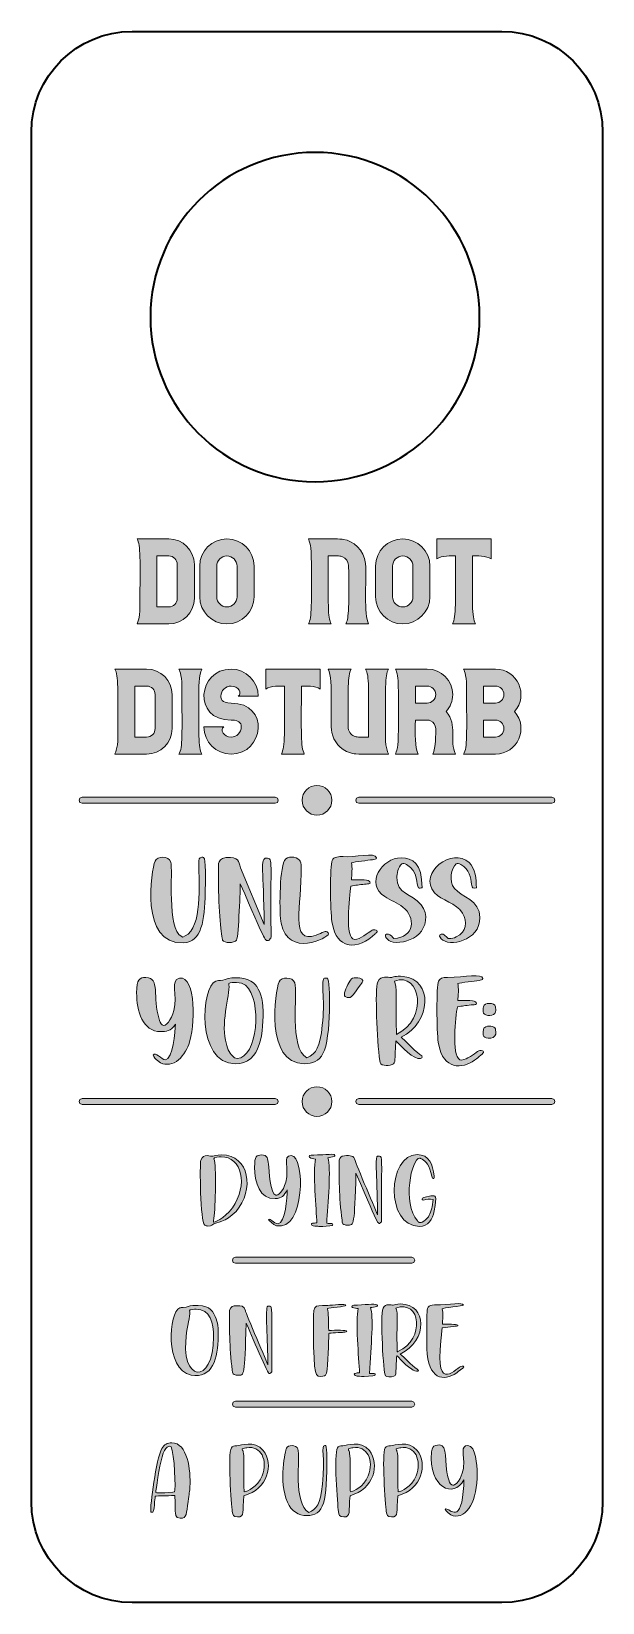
# Model space of a CAD drawing. Header units: inches. Extents: x 36 to 324, y 37 to 829.
import ezdxf

# ---------------------------------------------------------------- set-up
doc = ezdxf.new("R2010")
doc.units = ezdxf.units.IN
doc.header["$MEASUREMENT"] = 0
doc.layers.add('_U+0421_U+043B_U+043E_U+0439 1', color=7, linetype='Continuous')

msp = doc.modelspace()

# ---------------------------------------------------------------- hatches: boundary and pattern name
at = {"layer": '_U+0421_U+043B_U+043E_U+0439 1', "true_color": 0xffffff}
h = msp.add_hatch(color=7, dxfattribs=at)
h.dxf.hatch_style = 2
edge = h.paths.add_edge_path()
edge.add_spline(control_points=[(187.5, 441.68), (187.5, 437.54), (184.14, 434.18), (180, 434.18), (175.86, 434.18), (172.5, 437.54), (172.5, 441.68), (172.5, 445.82), (175.86, 449.18), (180, 449.18), (184.14, 449.18), (187.5, 445.82), (187.5, 441.68)], knot_values=[0, 0, 0, 0, 1, 1, 1, 2, 2, 2, 3, 3, 3, 4, 4, 4, 4], degree=3, periodic=1)
edge = h.paths.add_edge_path()
edge.add_spline(control_points=[(298.47, 443.18), (298.47, 443.18), (201.03, 443.18), (201.03, 443.18), (199.04, 443.18), (199.05, 440.18), (201.03, 440.18), (201.03, 440.18), (298.47, 440.18), (298.47, 440.18), (300.46, 440.18), (300.45, 443.18), (298.47, 443.18)], knot_values=[0, 0, 0, 0, 1, 1, 1, 2, 2, 2, 3, 3, 3, 4, 4, 4, 4], degree=3, periodic=1)
edge = h.paths.add_edge_path()
edge.add_spline(control_points=[(158.97, 443.18), (158.97, 443.18), (61.53, 443.18), (61.53, 443.18), (59.54, 443.18), (59.55, 440.18), (61.53, 440.18), (61.53, 440.18), (158.97, 440.18), (158.97, 440.18), (160.96, 440.18), (160.95, 443.18), (158.97, 443.18)], knot_values=[0, 0, 0, 0, 1, 1, 1, 2, 2, 2, 3, 3, 3, 4, 4, 4, 4], degree=3, periodic=1)
edge = h.paths.add_edge_path()
edge.add_spline(control_points=[(180, 297.3), (175.86, 297.3), (172.5, 293.94), (172.5, 289.8), (172.5, 285.66), (175.86, 282.3), (180, 282.3), (184.14, 282.3), (187.5, 285.66), (187.5, 289.8), (187.5, 293.94), (184.14, 297.3), (180, 297.3)], knot_values=[0, 0, 0, 0, 1, 1, 1, 2, 2, 2, 3, 3, 3, 4, 4, 4, 4], degree=3, periodic=1)
edge = h.paths.add_edge_path()
edge.add_spline(control_points=[(298.47, 291.3), (298.47, 291.3), (201.03, 291.3), (201.03, 291.3), (199.04, 291.3), (199.05, 288.3), (201.03, 288.3), (201.03, 288.3), (298.47, 288.3), (298.47, 288.3), (300.46, 288.3), (300.45, 291.3), (298.47, 291.3)], knot_values=[0, 0, 0, 0, 1, 1, 1, 2, 2, 2, 3, 3, 3, 4, 4, 4, 4], degree=3, periodic=1)
edge = h.paths.add_edge_path()
edge.add_spline(control_points=[(158.97, 291.3), (158.97, 291.3), (61.53, 291.3), (61.53, 291.3), (59.54, 291.3), (59.55, 288.3), (61.53, 288.3), (61.53, 288.3), (158.97, 288.3), (158.97, 288.3), (160.96, 288.3), (160.95, 291.3), (158.97, 291.3)], knot_values=[0, 0, 0, 0, 1, 1, 1, 2, 2, 2, 3, 3, 3, 4, 4, 4, 4], degree=3, periodic=1)
edge = h.paths.add_edge_path()
edge.add_spline(control_points=[(105.29, 573.43), (105.29, 573.43), (89.25, 573.43), (89.25, 573.43), (91.2, 569.97), (90.73, 563.72), (90.73, 539.15), (90.73, 533.21), (89.25, 530.58), (89.25, 530.58), (89.25, 530.58), (105.29, 530.58), (105.29, 530.58), (112.38, 530.58), (118.15, 536.34), (118.15, 543.43), (118.15, 543.43), (118.15, 560.57), (118.15, 560.57), (118.15, 567.66), (112.38, 573.43), (105.29, 573.43)], knot_values=[0, 0, 0, 0, 1, 1, 1, 2, 2, 2, 3, 3, 3, 4, 4, 4, 5, 5, 5, 6, 6, 6, 7, 7, 7, 7], degree=3, periodic=1)
edge = h.paths.add_edge_path()
edge.add_spline(control_points=[(109.57, 543.43), (109.57, 541.07), (107.65, 539.15), (105.29, 539.15), (105.29, 539.15), (99.31, 539.15), (99.31, 539.15), (99.31, 539.15), (99.31, 564.86), (99.31, 564.86), (99.31, 564.86), (105.29, 564.86), (105.29, 564.86), (107.65, 564.86), (109.57, 562.94), (109.57, 560.57), (109.57, 560.57), (109.57, 543.43), (109.57, 543.43)], knot_values=[0, 0, 0, 0, 1, 1, 1, 2, 2, 2, 3, 3, 3, 4, 4, 4, 5, 5, 5, 6, 6, 6, 6], degree=3, periodic=1)
edge = h.paths.add_edge_path()
edge.add_spline(control_points=[(134.56, 573.43), (127, 573.43), (120.85, 567.28), (120.85, 559.72), (120.85, 559.72), (120.85, 544.28), (120.85, 544.28), (120.85, 536.72), (127, 530.58), (134.56, 530.58), (142.11, 530.58), (148.26, 536.72), (148.26, 544.28), (148.26, 544.28), (148.26, 559.72), (148.26, 559.72), (148.26, 567.28), (142.11, 573.43), (134.56, 573.43)], knot_values=[0, 0, 0, 0, 1, 1, 1, 2, 2, 2, 3, 3, 3, 4, 4, 4, 5, 5, 5, 6, 6, 6, 6], degree=3, periodic=1)
edge = h.paths.add_edge_path()
edge.add_spline(control_points=[(139.69, 544.28), (139.69, 541.45), (137.39, 539.15), (134.56, 539.15), (131.73, 539.15), (129.42, 541.45), (129.42, 544.28), (129.42, 544.28), (129.42, 559.72), (129.42, 559.72), (129.42, 562.56), (131.73, 564.86), (134.56, 564.86), (137.39, 564.86), (139.69, 562.56), (139.69, 559.72), (139.69, 559.72), (139.69, 544.28), (139.69, 544.28)], knot_values=[0, 0, 0, 0, 1, 1, 1, 2, 2, 2, 3, 3, 3, 4, 4, 4, 5, 5, 5, 6, 6, 6, 6], degree=3, periodic=1)
edge = h.paths.add_edge_path()
edge.add_spline(control_points=[(204.49, 560.98), (203.77, 568.18), (198.1, 572.47), (193.3, 573.2), (191.41, 573.49), (192.99, 573.43), (175.65, 573.43), (175.65, 573.43), (177.14, 570.79), (177.14, 564.86), (177.14, 540.05), (177.59, 534.02), (175.65, 530.58), (175.65, 530.58), (187.19, 530.58), (187.19, 530.58), (185.25, 534.02), (185.71, 540.19), (185.71, 564.86), (190.95, 564.86), (191.74, 564.97), (192.92, 564.42), (194.59, 563.65), (195.71, 562.21), (195.95, 560.2), (196.41, 536.34), (195.74, 532.87), (194.5, 530.58), (194.5, 530.58), (206.03, 530.58), (206.03, 530.58), (203.47, 535.31), (205, 551.69), (204.49, 560.98)], knot_values=[0, 0, 0, 0, 1, 1, 1, 2, 2, 2, 3, 3, 3, 4, 4, 4, 5, 5, 5, 6, 6, 6, 7, 7, 7, 8, 8, 8, 9, 9, 9, 10, 10, 10, 11, 11, 11, 11], degree=3, periodic=1)
edge = h.paths.add_edge_path()
edge.add_spline(control_points=[(223.23, 573.43), (215.67, 573.43), (209.52, 567.28), (209.52, 559.72), (209.52, 559.72), (209.52, 544.28), (209.52, 544.28), (209.52, 536.72), (215.67, 530.58), (223.23, 530.58), (230.78, 530.58), (236.93, 536.72), (236.93, 544.28), (236.93, 544.28), (236.93, 559.72), (236.93, 559.72), (236.93, 567.28), (230.78, 573.43), (223.23, 573.43)], knot_values=[0, 0, 0, 0, 1, 1, 1, 2, 2, 2, 3, 3, 3, 4, 4, 4, 5, 5, 5, 6, 6, 6, 6], degree=3, periodic=1)
edge = h.paths.add_edge_path()
edge.add_spline(control_points=[(228.36, 544.28), (228.36, 541.45), (226.06, 539.15), (223.23, 539.15), (220.39, 539.15), (218.09, 541.45), (218.09, 544.28), (218.09, 544.28), (218.09, 559.72), (218.09, 559.72), (218.09, 562.56), (220.39, 564.86), (223.23, 564.86), (226.06, 564.86), (228.36, 562.56), (228.36, 559.72), (228.36, 559.72), (228.36, 544.28), (228.36, 544.28)], knot_values=[0, 0, 0, 0, 1, 1, 1, 2, 2, 2, 3, 3, 3, 4, 4, 4, 5, 5, 5, 6, 6, 6, 6], degree=3, periodic=1)
edge = h.paths.add_edge_path()
edge.add_spline(control_points=[(240.38, 563.38), (242.8, 565.08), (248.01, 564.86), (249.8, 564.86), (249.8, 541.55), (250.24, 534.41), (248.32, 530.58), (248.32, 530.58), (259.86, 530.58), (259.86, 530.58), (257.97, 534.36), (258.38, 541.1), (258.38, 564.86), (260.25, 564.86), (265.4, 565.06), (267.8, 563.38), (267.8, 563.38), (267.8, 573.43), (267.8, 573.43), (267.8, 573.43), (240.38, 573.43), (240.38, 573.43), (240.38, 573.43), (240.38, 563.38), (240.38, 563.38), (240.38, 563.38), (240.38, 563.38), (240.38, 563.38)], knot_values=[0, 0, 0, 0, 1, 1, 1, 2, 2, 2, 3, 3, 3, 4, 4, 4, 5, 5, 5, 6, 6, 6, 7, 7, 7, 8, 8, 8, 9, 9, 9, 9], degree=3, periodic=1)
edge = h.paths.add_edge_path()
edge.add_spline(control_points=[(94.11, 507.82), (94.11, 507.82), (78.07, 507.82), (78.07, 507.82), (80.02, 504.36), (79.56, 498.12), (79.56, 473.54), (79.56, 467.61), (78.07, 464.97), (78.07, 464.97), (78.07, 464.97), (94.11, 464.97), (94.11, 464.97), (101.2, 464.97), (106.97, 470.74), (106.97, 477.83), (106.97, 477.83), (106.97, 494.97), (106.97, 494.97), (106.97, 502.06), (101.2, 507.82), (94.11, 507.82)], knot_values=[0, 0, 0, 0, 1, 1, 1, 2, 2, 2, 3, 3, 3, 4, 4, 4, 5, 5, 5, 6, 6, 6, 7, 7, 7, 7], degree=3, periodic=1)
edge = h.paths.add_edge_path()
edge.add_spline(control_points=[(98.4, 477.83), (98.4, 475.46), (96.48, 473.54), (94.11, 473.54), (94.11, 473.54), (88.13, 473.54), (88.13, 473.54), (88.13, 473.54), (88.13, 499.25), (88.13, 499.25), (88.13, 499.25), (94.11, 499.25), (94.11, 499.25), (96.48, 499.25), (98.4, 497.33), (98.4, 494.97), (98.4, 494.97), (98.4, 477.83), (98.4, 477.83), (98.4, 477.83), (98.4, 477.83), (98.4, 477.83)], knot_values=[0, 0, 0, 0, 1, 1, 1, 2, 2, 2, 3, 3, 3, 4, 4, 4, 5, 5, 5, 6, 6, 6, 7, 7, 7, 7], degree=3, periodic=1)
edge = h.paths.add_edge_path()
edge.add_spline(control_points=[(110.41, 507.82), (110.41, 507.82), (111.89, 505.19), (111.89, 499.25), (111.89, 474.44), (112.34, 468.41), (110.41, 464.97), (110.41, 464.97), (121.94, 464.97), (121.94, 464.97), (120.01, 468.42), (120.46, 474.58), (120.46, 499.25), (120.46, 505.19), (121.94, 507.82), (121.94, 507.82), (121.94, 507.82), (110.41, 507.82), (110.41, 507.82)], knot_values=[0, 0, 0, 0, 1, 1, 1, 2, 2, 2, 3, 3, 3, 4, 4, 4, 5, 5, 5, 6, 6, 6, 6], degree=3, periodic=1)
edge = h.paths.add_edge_path()
edge.add_spline(control_points=[(140.32, 494.12), (140.32, 494.12), (150.38, 494.12), (150.38, 494.12), (150.37, 501.68), (144.25, 507.82), (136.67, 507.82), (120.04, 507.82), (116.88, 482.11), (136.67, 482.11), (141.8, 482.11), (141.8, 479.61), (141.8, 478.67), (141.8, 475.84), (139.5, 473.54), (136.67, 473.54), (132.88, 473.54), (130.92, 477.33), (133.02, 478.67), (133.02, 478.67), (122.96, 478.67), (122.96, 478.67), (122.97, 471.11), (129.09, 464.98), (136.67, 464.97), (153.3, 464.97), (156.46, 490.68), (136.67, 490.68), (131.53, 490.68), (131.53, 493.18), (131.53, 494.12), (131.53, 496.95), (133.84, 499.25), (136.67, 499.25), (140.44, 499.25), (142.42, 495.46), (140.32, 494.12)], knot_values=[0, 0, 0, 0, 1, 1, 1, 2, 2, 2, 3, 3, 3, 4, 4, 4, 5, 5, 5, 6, 6, 6, 7, 7, 7, 8, 8, 8, 9, 9, 9, 10, 10, 10, 11, 11, 11, 12, 12, 12, 12], degree=3, periodic=1)
edge = h.paths.add_edge_path()
edge.add_spline(control_points=[(154.13, 497.77), (156.55, 499.47), (161.76, 499.25), (163.55, 499.25), (163.55, 475.95), (163.99, 468.81), (162.07, 464.97), (162.07, 464.97), (173.61, 464.97), (173.61, 464.97), (171.72, 468.75), (172.12, 475.49), (172.12, 499.25), (174, 499.25), (179.15, 499.46), (181.55, 497.77), (181.55, 497.77), (181.55, 507.82), (181.55, 507.82), (181.55, 507.82), (154.13, 507.82), (154.13, 507.82), (154.13, 507.82), (154.13, 497.77), (154.13, 497.77)], knot_values=[0, 0, 0, 0, 1, 1, 1, 2, 2, 2, 3, 3, 3, 4, 4, 4, 5, 5, 5, 6, 6, 6, 7, 7, 7, 8, 8, 8, 8], degree=3, periodic=1)
edge = h.paths.add_edge_path()
edge.add_spline(control_points=[(216.04, 507.82), (216.04, 507.82), (204.51, 507.82), (204.51, 507.82), (206.45, 504.38), (205.99, 498.21), (205.99, 473.54), (200.8, 473.54), (199.96, 473.42), (198.78, 473.98), (196.97, 474.81), (195.73, 476.48), (195.72, 478.92), (195.72, 497.41), (195.29, 504.29), (197.2, 507.82), (197.2, 507.82), (185.66, 507.82), (185.66, 507.82), (188.55, 502.51), (186.29, 481.97), (187.45, 475.82), (188.42, 471.32), (191.47, 467.44), (196.83, 465.57), (199.99, 464.77), (198.47, 464.97), (216.04, 464.97), (216.04, 464.97), (214.56, 467.61), (214.56, 473.54), (214.56, 498.35), (214.11, 504.38), (216.04, 507.82)], knot_values=[0, 0, 0, 0, 1, 1, 1, 2, 2, 2, 3, 3, 3, 4, 4, 4, 5, 5, 5, 6, 6, 6, 7, 7, 7, 8, 8, 8, 9, 9, 9, 10, 10, 10, 11, 11, 11, 11], degree=3, periodic=1)
edge = h.paths.add_edge_path()
edge.add_spline(control_points=[(245.14, 486.39), (247.18, 488.67), (248.43, 491.68), (248.43, 494.97), (248.43, 502.06), (242.66, 507.82), (235.57, 507.82), (235.57, 507.82), (219.53, 507.82), (219.53, 507.82), (221.47, 504.38), (221.01, 498.21), (221.01, 473.54), (221.01, 467.61), (219.53, 464.97), (219.53, 464.97), (219.53, 464.97), (231.07, 464.97), (231.07, 464.97), (229.24, 468.22), (229.59, 475.4), (229.59, 482.11), (236.45, 482.11), (236.08, 482.18), (237.25, 481.77), (238.97, 480.98), (239.69, 479.65), (239.85, 477.83), (239.85, 475.19), (240.08, 468.21), (238.37, 464.97), (238.37, 464.97), (249.91, 464.97), (249.91, 464.97), (246.38, 471.66), (251.24, 479.59), (245.14, 486.39)], knot_values=[0, 0, 0, 0, 1, 1, 1, 2, 2, 2, 3, 3, 3, 4, 4, 4, 5, 5, 5, 6, 6, 6, 7, 7, 7, 8, 8, 8, 9, 9, 9, 10, 10, 10, 11, 11, 11, 12, 12, 12, 12], degree=3, periodic=1)
edge = h.paths.add_edge_path()
edge.add_spline(control_points=[(235.57, 490.68), (235.57, 490.68), (229.59, 490.68), (229.59, 490.68), (229.59, 490.68), (229.59, 499.25), (229.59, 499.25), (229.59, 499.25), (235.57, 499.25), (235.57, 499.25), (237.93, 499.25), (239.85, 497.33), (239.85, 494.97), (239.85, 492.6), (237.93, 490.68), (235.57, 490.68)], knot_values=[0, 0, 0, 0, 1, 1, 1, 2, 2, 2, 3, 3, 3, 4, 4, 4, 5, 5, 5, 5], degree=3, periodic=1)
edge = h.paths.add_edge_path()
edge.add_spline(control_points=[(269.98, 507.82), (269.98, 507.82), (253.94, 507.82), (253.94, 507.82), (253.94, 507.82), (255.43, 505.19), (255.43, 499.25), (255.43, 474.56), (255.88, 468.42), (253.94, 464.97), (253.94, 464.97), (269.98, 464.97), (269.98, 464.97), (281.09, 464.97), (286.94, 478.16), (279.56, 486.4), (286.96, 494.65), (281.07, 507.82), (269.98, 507.82)], knot_values=[0, 0, 0, 0, 1, 1, 1, 2, 2, 2, 3, 3, 3, 4, 4, 4, 5, 5, 5, 6, 6, 6, 6], degree=3, periodic=1)
edge = h.paths.add_edge_path()
edge.add_spline(control_points=[(269.98, 490.68), (269.98, 490.68), (264, 490.68), (264, 490.68), (264, 490.68), (264, 499.25), (264, 499.25), (264, 499.25), (269.98, 499.25), (269.98, 499.25), (272.35, 499.25), (274.27, 497.33), (274.27, 494.97), (274.27, 492.6), (272.35, 490.68), (269.98, 490.68)], knot_values=[0, 0, 0, 0, 1, 1, 1, 2, 2, 2, 3, 3, 3, 4, 4, 4, 5, 5, 5, 5], degree=3, periodic=1)
edge = h.paths.add_edge_path()
edge.add_spline(control_points=[(269.98, 473.54), (269.98, 473.54), (264, 473.54), (264, 473.54), (264, 473.54), (264, 482.11), (264, 482.11), (264, 482.11), (269.98, 482.11), (269.98, 482.11), (272.35, 482.11), (274.27, 480.19), (274.27, 477.83), (274.27, 475.46), (272.35, 473.54), (269.98, 473.54)], knot_values=[0, 0, 0, 0, 1, 1, 1, 2, 2, 2, 3, 3, 3, 4, 4, 4, 5, 5, 5, 5], degree=3, periodic=1)
edge = h.paths.add_edge_path()
edge.add_spline(control_points=[(111, 79.77), (114.53, 79.77), (114.07, 82.09), (114.97, 88.22), (115.56, 92.2), (115.8, 93.34), (115.95, 95.57), (116.43, 104.2), (114.65, 117.81), (106.77, 117.81), (104.53, 117.81), (102.94, 117.14), (101.75, 114.93), (98.97, 109.79), (95.7, 85.57), (96.21, 83.08), (96.29, 82.93), (96.5, 82.86), (96.83, 82.86), (97.83, 82.86), (97.75, 83.81), (98.34, 90.12), (98.39, 90.65), (98.42, 90.94), (98.43, 90.97), (98.58, 90.97), (108.09, 91.19), (108.26, 91.22), (108.48, 91.22), (108.55, 83.63), (108.55, 83.4), (108.59, 82.05), (108.36, 79.77), (111, 79.77)], knot_values=[0, 0, 0, 0, 1, 1, 1, 2, 2, 2, 3, 3, 3, 4, 4, 4, 5, 5, 5, 6, 6, 6, 7, 7, 7, 8, 8, 8, 9, 9, 9, 10, 10, 10, 11, 11, 11, 11], degree=3, periodic=1)
edge = h.paths.add_edge_path()
edge.add_spline(control_points=[(102.36, 92.51), (102.14, 92.49), (98.68, 92.51), (98.68, 92.73), (98.68, 93.73), (100.54, 106.07), (101.89, 110.76), (103.38, 115.97), (105.66, 116.73), (106.43, 115.73), (108.26, 112.63), (108.74, 93.68), (108.23, 93.04), (108.17, 92.96), (102.45, 92.52), (102.36, 92.51)], knot_values=[0, 0, 0, 0, 1, 1, 1, 2, 2, 2, 3, 3, 3, 4, 4, 4, 5, 5, 5, 5], degree=3, periodic=1)
edge = h.paths.add_edge_path()
edge.add_spline(control_points=[(139.95, 80.41), (143.69, 80.41), (142.32, 82.9), (143.14, 91.15), (155.3, 94.19), (158.26, 107.18), (152.92, 113.86), (148.29, 119.44), (141.68, 116.33), (139.51, 116.33), (138.19, 116.33), (137.29, 115.95), (136.81, 115.19), (134.9, 112.38), (136.85, 86.51), (137.3, 83.11), (137.55, 81.41), (137.68, 80.41), (139.95, 80.41)], knot_values=[0, 0, 0, 0, 1, 1, 1, 2, 2, 2, 3, 3, 3, 4, 4, 4, 5, 5, 5, 6, 6, 6, 6], degree=3, periodic=1)
edge = h.paths.add_edge_path()
edge.add_spline(control_points=[(143.31, 93.16), (143.07, 93.16), (143.2, 107.5), (143.19, 107.73), (143.12, 114), (142.57, 113.45), (142.34, 114.46), (142.33, 114.53), (142.29, 114.71), (142.34, 114.76), (142.64, 115), (144.2, 115.29), (144.58, 115.35), (151.71, 116.48), (155.45, 109.13), (152.3, 101.09), (150.01, 95.59), (144.94, 93.16), (143.31, 93.16)], knot_values=[0, 0, 0, 0, 1, 1, 1, 2, 2, 2, 3, 3, 3, 4, 4, 4, 5, 5, 5, 6, 6, 6, 6], degree=3, periodic=1)
edge = h.paths.add_edge_path()
edge.add_spline(control_points=[(193.45, 80.41), (197.19, 80.41), (195.82, 82.9), (196.64, 91.15), (208.8, 94.19), (211.76, 107.18), (206.42, 113.86), (201.79, 119.44), (195.18, 116.33), (193.01, 116.33), (191.69, 116.33), (190.79, 115.95), (190.31, 115.19), (188.4, 112.38), (190.35, 86.51), (190.8, 83.11), (191.05, 81.41), (191.18, 80.41), (193.45, 80.41)], knot_values=[0, 0, 0, 0, 1, 1, 1, 2, 2, 2, 3, 3, 3, 4, 4, 4, 5, 5, 5, 6, 6, 6, 6], degree=3, periodic=1)
edge = h.paths.add_edge_path()
edge.add_spline(control_points=[(196.81, 93.16), (196.57, 93.16), (196.7, 107.5), (196.69, 107.73), (196.62, 114), (196.07, 113.45), (195.84, 114.46), (195.83, 114.53), (195.79, 114.71), (195.84, 114.76), (196.14, 115), (197.7, 115.29), (198.08, 115.35), (205.21, 116.48), (208.95, 109.13), (205.8, 101.09), (203.51, 95.59), (198.44, 93.16), (196.81, 93.16)], knot_values=[0, 0, 0, 0, 1, 1, 1, 2, 2, 2, 3, 3, 3, 4, 4, 4, 5, 5, 5, 6, 6, 6, 6], degree=3, periodic=1)
edge = h.paths.add_edge_path()
edge.add_spline(control_points=[(217.58, 80.41), (221.31, 80.41), (219.94, 82.9), (220.77, 91.15), (232.92, 94.19), (235.88, 107.18), (230.54, 113.86), (225.91, 119.44), (219.31, 116.33), (217.13, 116.33), (215.81, 116.33), (214.91, 115.95), (214.43, 115.19), (212.52, 112.38), (214.47, 86.51), (214.93, 83.11), (215.18, 81.41), (215.3, 80.41), (217.58, 80.41)], knot_values=[0, 0, 0, 0, 1, 1, 1, 2, 2, 2, 3, 3, 3, 4, 4, 4, 5, 5, 5, 6, 6, 6, 6], degree=3, periodic=1)
edge = h.paths.add_edge_path()
edge.add_spline(control_points=[(220.93, 93.16), (220.7, 93.16), (220.82, 107.5), (220.82, 107.73), (220.74, 114), (220.19, 113.45), (219.97, 114.46), (219.95, 114.53), (219.92, 114.71), (219.97, 114.76), (220.26, 115), (221.82, 115.29), (222.21, 115.35), (229.34, 116.48), (233.07, 109.13), (229.92, 101.09), (227.63, 95.59), (222.57, 93.16), (220.93, 93.16)], knot_values=[0, 0, 0, 0, 1, 1, 1, 2, 2, 2, 3, 3, 3, 4, 4, 4, 5, 5, 5, 6, 6, 6, 6], degree=3, periodic=1)
edge = h.paths.add_edge_path()
edge.add_spline(control_points=[(174.78, 81.13), (183.4, 81.13), (185.31, 87.61), (184.9, 111.77), (184.89, 112.21), (184.82, 116.24), (184.41, 116.4), (184.29, 116.48), (184.03, 116.45), (183.89, 116.43), (181.79, 116.3), (184.2, 110.77), (182.8, 96.93), (181.7, 86.11), (179.72, 84.57), (175.85, 82.71), (167.79, 87.1), (171.68, 110.79), (170.38, 114.7), (169.58, 117.1), (165.31, 116.79), (164.54, 115.09), (164.11, 114.09), (160.47, 98.52), (165.06, 87.88), (167.14, 83.3), (170.72, 81.13), (174.78, 81.13)], knot_values=[0, 0, 0, 0, 1, 1, 1, 2, 2, 2, 3, 3, 3, 4, 4, 4, 5, 5, 5, 6, 6, 6, 7, 7, 7, 8, 8, 8, 9, 9, 9, 9], degree=3, periodic=1)
edge = h.paths.add_edge_path()
edge.add_spline(control_points=[(248.74, 80.99), (255.49, 79.52), (261.07, 88.65), (260.74, 102.5), (260.66, 106.43), (260.12, 116.4), (256.12, 116.4), (252.12, 116.4), (254.37, 112.11), (253.9, 105.58), (253.78, 103.93), (252.48, 98.22), (249.36, 96.69), (249.17, 96.59), (248.78, 96.39), (248.57, 96.39), (246.77, 96.39), (245.81, 101.3), (245.53, 103.07), (244.21, 111.76), (246.01, 118.12), (239.76, 116.5), (238.37, 116.18), (238.05, 115.29), (237.81, 113.24), (236.05, 95.02), (249.08, 89.52), (254.11, 99.11), (254.17, 97.22), (253.95, 95.39), (253.75, 93.26), (252.11, 75.47), (246.05, 86.14), (244.69, 84.22), (244.69, 83.73), (247.16, 81.34), (248.74, 80.99)], knot_values=[0, 0, 0, 0, 1, 1, 1, 2, 2, 2, 3, 3, 3, 4, 4, 4, 5, 5, 5, 6, 6, 6, 7, 7, 7, 8, 8, 8, 9, 9, 9, 10, 10, 10, 11, 11, 11, 12, 12, 12, 12], degree=3, periodic=1)
edge = h.paths.add_edge_path()
edge.add_spline(control_points=[(125.02, 227.08), (127.17, 227.08), (126.96, 227.81), (127.99, 228.26), (128.99, 228.68), (134.07, 229.1), (139.17, 234.43), (148.72, 245.2), (145.89, 262.95), (131.94, 262.95), (129.16, 262.95), (128.49, 262.33), (127.49, 262.23), (126.49, 261.98), (122.75, 264.09), (121.45, 260.25), (120.76, 258.46), (121.19, 229.16), (123.38, 227.55), (123.8, 227.24), (124.5, 227.13), (125.02, 227.08)], knot_values=[0, 0, 0, 0, 1, 1, 1, 2, 2, 2, 3, 3, 3, 4, 4, 4, 5, 5, 5, 6, 6, 6, 7, 7, 7, 7], degree=3, periodic=1)
edge = h.paths.add_edge_path()
edge.add_spline(control_points=[(127.76, 229.23), (127.76, 229.37), (127.97, 230.85), (127.99, 230.99), (128.77, 236.58), (129.47, 257.74), (127.99, 260.99), (127.68, 261.6), (130.94, 261.98), (131.62, 262.01), (142.23, 262.01), (145.37, 247.84), (137.31, 236.21), (133.15, 230.57), (127.76, 228.5), (127.76, 229.23)], knot_values=[0, 0, 0, 0, 1, 1, 1, 2, 2, 2, 3, 3, 3, 4, 4, 4, 5, 5, 5, 5], degree=3, periodic=1)
edge = h.paths.add_edge_path()
edge.add_spline(control_points=[(159.6, 227.22), (174.02, 224.07), (174.19, 262.63), (166.97, 262.63), (162.27, 262.63), (166.17, 256.23), (164.23, 249.27), (162.9, 244.1), (160.28, 242.5), (159.28, 242.63), (156.39, 242.97), (155.83, 255.3), (155.54, 258.2), (155.25, 261.11), (155.04, 262.9), (152.03, 262.9), (149.46, 262.9), (148.54, 262.21), (148.54, 256.81), (148.54, 249.15), (151.13, 240.3), (158.93, 240.91), (162.31, 240.99), (163.4, 242.35), (164.97, 245.34), (165.07, 241.75), (163.93, 228.49), (160.34, 228.19), (159.47, 228.19), (158.04, 229.2), (157.37, 229.75), (156.89, 230.17), (155.92, 230.97), (155.54, 230.44), (155.54, 229.96), (158.02, 227.56), (159.6, 227.22)], knot_values=[0, 0, 0, 0, 1, 1, 1, 2, 2, 2, 3, 3, 3, 4, 4, 4, 5, 5, 5, 6, 6, 6, 7, 7, 7, 8, 8, 8, 9, 9, 9, 10, 10, 10, 11, 11, 11, 12, 12, 12, 12], degree=3, periodic=1)
edge = h.paths.add_edge_path()
edge.add_spline(control_points=[(188.95, 262.7), (188.95, 262.7), (188.95, 262.7), (188.95, 262.7), (188.95, 262.82), (188.88, 262.91), (188.77, 262.98), (188.7, 263.05), (188.6, 263.09), (188.49, 263.1), (187.49, 263.39), (185.03, 263.13), (182.89, 263.05), (179.04, 262.88), (176.97, 262.88), (176.36, 262.62), (176.35, 262.61), (176.33, 262.6), (176.31, 262.6), (176.29, 262.59), (176.27, 262.57), (176.25, 262.56), (175.97, 262.38), (175.85, 261.92), (176.24, 261.71), (177.18, 261.2), (178.2, 260.9), (179.25, 260.84), (177.97, 254.65), (179.6, 235.29), (179.95, 228.64), (179.19, 228.6), (178.43, 228.57), (177.67, 228.54), (177.11, 228.52), (177.04, 227.74), (177.47, 227.57), (178.04, 226.97), (179.56, 227.08), (180.41, 226.98), (181.28, 226.88), (180.88, 226.83), (181.9, 226.83), (182.26, 226.83), (187.02, 227.04), (187.6, 227.38), (188.06, 227.53), (188, 228.33), (187.42, 228.35), (186.59, 228.38), (185.76, 228.41), (184.92, 228.45), (185.5, 237.91), (187.21, 256.7), (185.48, 261.45), (186.52, 261.68), (187.56, 261.92), (188.6, 262.13), (188.91, 262.2), (189, 262.46), (188.95, 262.7)], knot_values=[0, 0, 0, 0, 1, 1, 1, 2, 2, 2, 3, 3, 3, 4, 4, 4, 5, 5, 5, 6, 6, 6, 7, 7, 7, 8, 8, 8, 9, 9, 9, 10, 10, 10, 11, 11, 11, 12, 12, 12, 13, 13, 13, 14, 14, 14, 15, 15, 15, 16, 16, 16, 17, 17, 17, 18, 18, 18, 19, 19, 19, 20, 20, 20, 20], degree=3, periodic=1)
edge = h.paths.add_edge_path()
edge.add_spline(control_points=[(195.24, 227.48), (198.85, 227.48), (198.79, 227.12), (199.65, 253.8), (212.4, 223.98), (210.61, 228.15), (212.34, 229.01), (212.49, 229.06), (212.52, 229.31), (212.54, 229.47), (212.54, 229.47), (212.43, 238.64), (212.54, 246.55), (212.73, 262.9), (212.72, 262.31), (211, 262.31), (209.45, 262.31), (209.71, 261.49), (210.33, 241.96), (210.52, 236.12), (210.56, 235.06), (210.56, 232.77), (210.51, 232.79), (199.33, 259.18), (199.2, 260.03), (198.83, 262.74), (196.62, 262.67), (193.88, 262.53), (192.04, 262.43), (191.67, 261.28), (191.19, 260.28), (191.19, 252.88), (191.03, 241.48), (192.62, 230.01), (192.83, 228.5), (192.7, 228.3), (193.52, 227.92), (194.43, 227.5), (194.89, 227.48), (195.24, 227.48)], knot_values=[0, 0, 0, 0, 1, 1, 1, 2, 2, 2, 3, 3, 3, 4, 4, 4, 5, 5, 5, 6, 6, 6, 7, 7, 7, 8, 8, 8, 9, 9, 9, 10, 10, 10, 11, 11, 11, 12, 12, 12, 13, 13, 13, 13], degree=3, periodic=1)
edge = h.paths.add_edge_path()
edge.add_spline(control_points=[(237.43, 242.22), (237.05, 242.18), (233.48, 241.44), (233.16, 241.06), (232.8, 240.77), (233.07, 240.05), (233.62, 240.18), (235.24, 240.58), (236.86, 240.67), (238.58, 240.44), (238.48, 239.15), (237.98, 236.46), (237.88, 236.11), (237.1, 233.17), (236.26, 231.34), (234.76, 230.17), (232.07, 228.07), (231.43, 228.78), (230.61, 229.75), (222.84, 238.51), (227.73, 261.34), (231.69, 261.34), (231.99, 261.34), (232.45, 261.15), (233.08, 260.76), (234.81, 259.69), (236.77, 257.94), (237.9, 252.14), (238.02, 251.49), (238.28, 250.73), (238.89, 250.98), (239.19, 251.05), (239.06, 251.93), (239.04, 252.24), (238.46, 258.07), (236.6, 263.1), (230.48, 263.1), (215.66, 263.1), (214.12, 226.91), (231.74, 226.91), (235.94, 226.91), (238.4, 230.48), (239.05, 234.66), (240.5, 242.86), (240.07, 242.51), (237.43, 242.22)], knot_values=[0, 0, 0, 0, 1, 1, 1, 2, 2, 2, 3, 3, 3, 4, 4, 4, 5, 5, 5, 6, 6, 6, 7, 7, 7, 8, 8, 8, 9, 9, 9, 10, 10, 10, 11, 11, 11, 12, 12, 12, 13, 13, 13, 14, 14, 14, 15, 15, 15, 15], degree=3, periodic=1)
edge = h.paths.add_edge_path()
edge.add_spline(control_points=[(130.18, 171.48), (130.18, 175.63), (130.11, 178.37), (128.7, 181.45), (126.82, 185.32), (125.27, 187.25), (117.47, 187.09), (115.08, 187.05), (114.95, 186.03), (112.54, 186.03), (111.81, 186.01), (111.23, 185.93), (110.79, 185.78), (105.19, 183.88), (103.11, 154.76), (116.5, 151.89), (127.23, 149.88), (130.18, 160.59), (130.18, 171.48)], knot_values=[0, 0, 0, 0, 1, 1, 1, 2, 2, 2, 3, 3, 3, 4, 4, 4, 5, 5, 5, 6, 6, 6, 6], degree=3, periodic=1)
edge = h.paths.add_edge_path()
edge.add_spline(control_points=[(114.28, 173.34), (115.05, 178.39), (116.42, 183.11), (115.78, 184.38), (115.48, 184.98), (118.38, 185.22), (119.05, 185.22), (126.12, 185.22), (127.85, 178.04), (127.85, 171.16), (127.85, 146.34), (110.43, 148.1), (114.28, 173.34)], knot_values=[0, 0, 0, 0, 1, 1, 1, 2, 2, 2, 3, 3, 3, 4, 4, 4, 4], degree=3, periodic=1)
edge = h.paths.add_edge_path()
edge.add_spline(control_points=[(139.92, 151.84), (143.5, 151.84), (143.45, 151.06), (144.32, 178.16), (144.68, 177.33), (154.92, 153.13), (155.76, 152.78), (156.02, 152.71), (156.36, 152.7), (156.61, 152.86), (156.87, 153.02), (156.69, 153.05), (156.84, 153.24), (157.69, 154.24), (156.96, 151.2), (157.22, 170.91), (157.41, 187.26), (157.22, 186.61), (155.93, 186.67), (155.72, 186.67), (155.4, 186.68), (155.2, 186.62), (153.64, 186.14), (155.24, 169.2), (155.24, 157.14), (155.2, 157.15), (144.02, 183.45), (143.88, 184.4), (143.51, 187.08), (141.29, 186.92), (139.87, 186.92), (137.28, 186.92), (136.91, 186.8), (135.86, 184.64), (135.86, 177.24), (135.7, 165.85), (137.3, 154.38), (137.51, 152.86), (137.38, 152.67), (138.2, 152.29), (139.11, 151.87), (139.57, 151.84), (139.92, 151.84)], knot_values=[0, 0, 0, 0, 1, 1, 1, 2, 2, 2, 3, 3, 3, 4, 4, 4, 5, 5, 5, 6, 6, 6, 7, 7, 7, 8, 8, 8, 9, 9, 9, 10, 10, 10, 11, 11, 11, 12, 12, 12, 13, 13, 13, 14, 14, 14, 14], degree=3, periodic=1)
edge = h.paths.add_edge_path()
edge.add_spline(control_points=[(182.9, 151.35), (184.22, 151.51), (184.65, 151.73), (185.05, 154.71), (185.79, 160.26), (185.92, 172.97), (185.92, 172.97), (186.29, 173.16), (192.46, 173.45), (192.88, 173.48), (193.15, 173.5), (194.97, 173.59), (195.02, 173.86), (195.02, 174.83), (189.44, 174.48), (185.89, 174.48), (185.8, 178.5), (185.77, 183.89), (185.3, 185.24), (185.3, 185.4), (185.31, 185.51), (185.49, 185.56), (185.89, 185.67), (194.58, 186.64), (194.58, 187), (194.58, 188), (187.76, 187.16), (185.42, 187.05), (177.54, 186.64), (178.25, 188.85), (178.25, 173.81), (178.32, 150.91), (179.22, 150.89), (182.9, 151.35)], knot_values=[0, 0, 0, 0, 1, 1, 1, 2, 2, 2, 3, 3, 3, 4, 4, 4, 5, 5, 5, 6, 6, 6, 7, 7, 7, 8, 8, 8, 9, 9, 9, 10, 10, 10, 11, 11, 11, 11], degree=3, periodic=1)
edge = h.paths.add_edge_path()
edge.add_spline(control_points=[(210.44, 187.09), (210.37, 188.02), (205.87, 187.51), (200.37, 187.23), (199.17, 187.17), (197.8, 187.2), (197.69, 186.84), (197.46, 186.6), (197.47, 186.12), (197.88, 186), (198.84, 185.7), (199.81, 185.53), (200.8, 185.48), (199.36, 179.5), (201.05, 160.47), (201.44, 153.07), (200.66, 153.11), (199.88, 153.03), (199.11, 152.82), (198.88, 152.75), (198.77, 152.58), (198.76, 152.4), (198.76, 152.38), (198.75, 152.38), (198.75, 152.36), (198.75, 151.19), (201.51, 151.54), (202.51, 151.25), (202.96, 151.16), (208.93, 151.37), (209.14, 151.79), (209.48, 152.02), (209.39, 152.69), (208.86, 152.71), (208.05, 152.75), (207.24, 152.77), (206.42, 152.79), (207.25, 166.71), (208.73, 182.04), (206.91, 186.02), (207.99, 186.07), (209.06, 186.22), (210.12, 186.46), (210.46, 186.53), (210.53, 186.84), (210.44, 187.09)], knot_values=[0, 0, 0, 0, 1, 1, 1, 2, 2, 2, 3, 3, 3, 4, 4, 4, 5, 5, 5, 6, 6, 6, 7, 7, 7, 8, 8, 8, 9, 9, 9, 10, 10, 10, 11, 11, 11, 12, 12, 12, 13, 13, 13, 14, 14, 14, 15, 15, 15, 15], degree=3, periodic=1)
edge = h.paths.add_edge_path()
edge.add_spline(control_points=[(218.81, 151.35), (219.76, 151.74), (219.62, 152.09), (219.72, 153.54), (220.67, 166.7), (218.41, 161.19), (227.85, 154.84), (228.54, 154.38), (230.01, 153.61), (230.8, 153.87), (230.94, 153.91), (231.2, 154.03), (231.24, 154.17), (231.24, 154.2), (231.17, 154.28), (231.03, 154.42), (230.89, 154.55), (230.7, 154.69), (230.47, 154.84), (227.38, 156.87), (224.12, 161.15), (221.91, 162.5), (236.14, 169.47), (235.56, 187.81), (222.11, 187.81), (219.77, 187.81), (219.45, 187.3), (218.45, 187.22), (217.45, 187.22), (214.5, 188.27), (213.28, 185.71), (211.84, 182.04), (213.44, 152.56), (214.49, 151.56), (215.07, 151.01), (217.12, 150.65), (218.81, 151.35)], knot_values=[0, 0, 0, 0, 1, 1, 1, 2, 2, 2, 3, 3, 3, 4, 4, 4, 5, 5, 5, 6, 6, 6, 7, 7, 7, 8, 8, 8, 9, 9, 9, 10, 10, 10, 11, 11, 11, 12, 12, 12, 12], degree=3, periodic=1)
edge = h.paths.add_edge_path()
edge.add_spline(control_points=[(220.8, 163.77), (220.57, 163.66), (220.45, 163.61), (220.43, 163.61), (220.41, 163.61), (220.35, 163.94), (220.34, 165.82), (220.26, 184.03), (220.79, 183.18), (219.67, 185.7), (232.43, 190.26), (234.66, 170.14), (220.8, 163.77)], knot_values=[0, 0, 0, 0, 1, 1, 1, 2, 2, 2, 3, 3, 3, 4, 4, 4, 4], degree=3, periodic=1)
edge = h.paths.add_edge_path()
edge.add_spline(control_points=[(250.52, 153.13), (250.99, 153.47), (253.8, 155.64), (254.09, 156.12), (254.09, 156.4), (253.46, 156.49), (253.2, 156.49), (250.51, 156.49), (239.52, 141.28), (242.47, 169.34), (242.6, 170.58), (242.84, 174.05), (243.1, 175.69), (247.08, 176.28), (251.09, 176.73), (251.09, 176.73), (251.09, 177.73), (248.04, 177.5), (243.2, 177.57), (243.35, 179.27), (243.81, 183.73), (243.15, 185.29), (243.15, 185.29), (243.12, 185.31), (243.12, 185.31), (243.12, 185.93), (253.79, 186.69), (253.79, 187.22), (253.37, 188.79), (247.41, 187.32), (239.31, 187.32), (235.61, 187.32), (235.61, 185.88), (235.44, 182.36), (235.27, 178.79), (235.25, 169.51), (235.42, 165.16), (236, 149.9), (243.73, 148.37), (250.52, 153.13)], knot_values=[0, 0, 0, 0, 1, 1, 1, 2, 2, 2, 3, 3, 3, 4, 4, 4, 5, 5, 5, 6, 6, 6, 7, 7, 7, 8, 8, 8, 9, 9, 9, 10, 10, 10, 11, 11, 11, 12, 12, 12, 13, 13, 13, 13], degree=3, periodic=1)
edge = h.paths.add_edge_path()
edge.add_spline(control_points=[(121.9, 412.95), (120.39, 412.85), (120.42, 412.08), (120.42, 409.58), (120.42, 399.98), (122.25, 377.41), (113.52, 373.29), (113.52, 373.29), (112.34, 372.72), (112.34, 372.72), (112.34, 372.72), (111.56, 373.14), (111.56, 373.14), (104.13, 376.68), (107.5, 406.79), (106.26, 410.54), (105.16, 413.82), (99.46, 413.5), (98.35, 411.05), (96.53, 406.78), (90.29, 368.78), (112.79, 369.82), (121.89, 370.25), (123.32, 380.92), (123.64, 395.23), (123.99, 413.11), (123.39, 413.16), (121.9, 412.95)], knot_values=[0, 0, 0, 0, 1, 1, 1, 2, 2, 2, 3, 3, 3, 4, 4, 4, 5, 5, 5, 6, 6, 6, 7, 7, 7, 8, 8, 8, 9, 9, 9, 9], degree=3, periodic=1)
edge = h.paths.add_edge_path()
edge.add_spline(control_points=[(154.47, 412.53), (151.18, 412.53), (153.03, 406.69), (153.42, 379.09), (153.42, 379.09), (141.43, 407.72), (141.43, 407.72), (140.14, 411.09), (141.11, 413.2), (133.99, 412.8), (131.39, 412.66), (130.82, 410.83), (130.34, 409.83), (130.34, 409.83), (130.29, 401.77), (130.29, 401.77), (130.29, 386.19), (131.9, 372.37), (132.42, 371.23), (133.27, 369.7), (138.25, 369.43), (139.45, 371.23), (140.56, 373.37), (141.29, 398.36), (141.33, 399.59), (153.81, 370.43), (153.97, 370.98), (154.97, 370.98), (155.81, 370.98), (156.21, 371.41), (156.26, 371.78), (157.06, 372.1), (156.84, 373.78), (156.82, 375.15), (156.25, 410.93), (158.21, 412.53), (154.47, 412.53)], knot_values=[0, 0, 0, 0, 1, 1, 1, 2, 2, 2, 3, 3, 3, 4, 4, 4, 5, 5, 5, 6, 6, 6, 7, 7, 7, 8, 8, 8, 9, 9, 9, 10, 10, 10, 11, 11, 11, 12, 12, 12, 12], degree=3, periodic=1)
edge = h.paths.add_edge_path()
edge.add_spline(control_points=[(185.09, 375.35), (183.51, 375.91), (183.42, 375.08), (179.5, 373.69), (166.18, 368.96), (172.3, 388.4), (172.02, 408.17), (172, 409.69), (171.7, 410.8), (171.12, 411.55), (169.59, 413.46), (164.86, 413.81), (163.59, 411.34), (160.95, 406.06), (161, 384.17), (161.87, 379.68), (165.39, 362.14), (185.8, 372.27), (185.8, 374.43), (185.8, 374.62), (185.73, 375.1), (185.09, 375.35)], knot_values=[0, 0, 0, 0, 1, 1, 1, 2, 2, 2, 3, 3, 3, 4, 4, 4, 5, 5, 5, 6, 6, 6, 7, 7, 7, 7], degree=3, periodic=1)
edge = h.paths.add_edge_path()
edge.add_spline(control_points=[(210.31, 375.44), (210.31, 375.88), (210.22, 376.25), (209.14, 376.43), (208.34, 376.58), (207.97, 376.29), (207.28, 375.84), (206.13, 375.1), (201.6, 371.53), (198.99, 371.53), (193.88, 371.51), (196.28, 393.14), (197.12, 398.47), (199.43, 398.81), (201.38, 399.14), (204.02, 399.38), (205.07, 399.45), (206.12, 399.5), (206.74, 399.86), (206.74, 401.91), (205.04, 401.53), (197.35, 401.64), (197.54, 403.76), (197.94, 408.12), (197.34, 410.17), (199.15, 410.69), (205.77, 411.43), (208.06, 411.74), (208.77, 411.84), (209.96, 411.97), (209.96, 412.68), (209.57, 415.63), (198.73, 412.87), (193.19, 413.27), (191.16, 413.38), (188.47, 413.25), (187.63, 411.35), (186.52, 408.96), (186.67, 385.55), (187.51, 380.55), (188.89, 372.39), (191.95, 370.11), (195.17, 369.04), (200.59, 367.65), (205.18, 370.62), (209.32, 374.34), (209.65, 374.63), (210.15, 375.04), (210.31, 375.44)], knot_values=[0, 0, 0, 0, 1, 1, 1, 2, 2, 2, 3, 3, 3, 4, 4, 4, 5, 5, 5, 6, 6, 6, 7, 7, 7, 8, 8, 8, 9, 9, 9, 10, 10, 10, 11, 11, 11, 12, 12, 12, 13, 13, 13, 14, 14, 14, 15, 15, 15, 16, 16, 16, 16], degree=3, periodic=1)
edge = h.paths.add_edge_path()
edge.add_spline(control_points=[(214.15, 393.11), (216.93, 391.29), (220.56, 390), (223.35, 387.86), (229.78, 382.88), (229.32, 372.44), (218.8, 372.04), (218.28, 372.54), (216.73, 374.12), (216.03, 374.25), (212.91, 374.73), (215.03, 370.7), (218.42, 370.15), (222.59, 369.56), (228.28, 371.15), (231.54, 374.29), (234.73, 377.59), (236.58, 384.26), (232.48, 389.06), (227.62, 394.76), (220.27, 394.53), (220.27, 402.69), (220.27, 404.43), (220.86, 408.11), (222.84, 409.59), (223.37, 409.98), (224.16, 409.86), (225.17, 409.32), (231.38, 405.91), (229.88, 398.86), (231.17, 397.62), (231.59, 397.3), (232.45, 397.51), (233.05, 397.57), (232.84, 410.1), (228.25, 412.68), (222.49, 412.68), (212.68, 412.68), (204.14, 399.7), (214.15, 393.11)], knot_values=[0, 0, 0, 0, 1, 1, 1, 2, 2, 2, 3, 3, 3, 4, 4, 4, 5, 5, 5, 6, 6, 6, 7, 7, 7, 8, 8, 8, 9, 9, 9, 10, 10, 10, 11, 11, 11, 12, 12, 12, 13, 13, 13, 13], degree=3, periodic=1)
edge = h.paths.add_edge_path()
edge.add_spline(control_points=[(253.42, 384.79), (256.01, 380.49), (255.52, 375.38), (250.21, 372.8), (248.81, 372.05), (248.48, 372.13), (246.14, 372.04), (245.55, 372.6), (244.79, 373.36), (244.18, 373.81), (242.76, 374.88), (240.62, 374.1), (242.67, 371.89), (246.27, 367.59), (262.18, 370.58), (262.18, 382.62), (262.18, 391.3), (252.69, 393.03), (249.25, 397.3), (246.34, 400.91), (247.69, 407.72), (250.18, 409.59), (250.71, 409.98), (251.5, 409.86), (252.51, 409.32), (257.01, 406.85), (257.41, 402.62), (257.93, 399.38), (258.29, 397.16), (258.51, 397.38), (260.39, 397.57), (260.31, 401.92), (259.86, 407.33), (256.67, 410.33), (248.37, 418.01), (230.75, 405.4), (239.22, 395.03), (242.69, 391.06), (250.38, 390.07), (253.42, 384.79)], knot_values=[0, 0, 0, 0, 1, 1, 1, 2, 2, 2, 3, 3, 3, 4, 4, 4, 5, 5, 5, 6, 6, 6, 7, 7, 7, 8, 8, 8, 9, 9, 9, 10, 10, 10, 11, 11, 11, 12, 12, 12, 13, 13, 13, 13], degree=3, periodic=1)
edge = h.paths.add_edge_path()
edge.add_spline(control_points=[(110.64, 351.96), (105.79, 351.3), (109.97, 343.51), (107.8, 335.71), (106.61, 331.09), (103.67, 327.14), (101.87, 328.48), (101.19, 328.99), (100.68, 330.54), (100.42, 331.35), (96.89, 342.49), (101.08, 352.38), (93.71, 352.38), (90.47, 352.38), (89.04, 351.54), (89.04, 344.61), (89.04, 335.43), (92.02, 325.07), (101.22, 325.07), (103.64, 325.07), (106.39, 325.15), (108.67, 328.91), (108.52, 325.17), (107.18, 311.21), (103.64, 310.9), (101.52, 310.9), (98.5, 315.41), (97.4, 313.2), (97.4, 312.27), (98.89, 311.05), (99.61, 310.46), (101.82, 308.66), (102.83, 308.63), (104.23, 308.63), (106.06, 308.63), (107.7, 309.1), (109.12, 310.01), (111.9, 311.81), (114.32, 315.91), (115.34, 318.53), (118.73, 327.25), (119.13, 353.58), (110.64, 351.96)], knot_values=[0, 0, 0, 0, 1, 1, 1, 2, 2, 2, 3, 3, 3, 4, 4, 4, 5, 5, 5, 6, 6, 6, 7, 7, 7, 8, 8, 8, 9, 9, 9, 10, 10, 10, 11, 11, 11, 12, 12, 12, 13, 13, 13, 14, 14, 14, 14], degree=3, periodic=1)
edge = h.paths.add_edge_path()
edge.add_spline(control_points=[(152.74, 337.9), (153.19, 324.93), (151.89, 308.84), (138.8, 308.84), (119.01, 308.84), (121.53, 348.02), (129.05, 350.58), (130.87, 351.2), (131.99, 350.55), (133.71, 351.35), (137.34, 352.89), (145.01, 352.41), (148.05, 349.63), (150.12, 347.74), (152.55, 343.17), (152.74, 337.9)], knot_values=[0, 0, 0, 0, 1, 1, 1, 2, 2, 2, 3, 3, 3, 4, 4, 4, 5, 5, 5, 5], degree=3, periodic=1)
edge = h.paths.add_edge_path()
edge.add_spline(control_points=[(133.82, 320.69), (134.59, 316.96), (135.76, 314.34), (137.31, 312.9), (138.08, 312.11), (138.64, 311.56), (139.72, 311.56), (149.93, 311.56), (152.66, 341.04), (143.98, 348.45), (141.67, 350.24), (137.11, 350.09), (135.47, 349.39), (136.59, 345.98), (131.59, 330.33), (133.82, 320.69)], knot_values=[0, 0, 0, 0, 1, 1, 1, 2, 2, 2, 3, 3, 3, 4, 4, 4, 5, 5, 5, 5], degree=3, periodic=1)
edge = h.paths.add_edge_path()
edge.add_spline(control_points=[(185.31, 352), (184.9, 352.22), (183.83, 352.08), (183.5, 351.84), (182.59, 351.17), (182.93, 347.91), (183.07, 343.61), (183.3, 338.65), (183.32, 334.89), (182.66, 328.34), (181.51, 316.93), (179.76, 314.2), (174.86, 311.85), (165.82, 316.78), (170.43, 344.7), (168.79, 349.67), (167.71, 352.89), (162.01, 352.69), (160.88, 350.18), (158.97, 345.7), (153.49, 308.9), (173.58, 308.9), (177.76, 308.9), (181.08, 310.14), (183, 313.97), (187.34, 321.62), (186.61, 351.37), (185.31, 352)], knot_values=[0, 0, 0, 0, 1, 1, 1, 2, 2, 2, 3, 3, 3, 4, 4, 4, 5, 5, 5, 6, 6, 6, 7, 7, 7, 8, 8, 8, 9, 9, 9, 9], degree=3, periodic=1)
edge = h.paths.add_edge_path()
edge.add_spline(control_points=[(199.57, 352.2), (198.26, 352.2), (197.54, 352.03), (196.86, 351.06), (196.16, 350.06), (193.88, 345.55), (193.81, 343.99), (193.81, 343.25), (193.85, 342.83), (194.53, 342.55), (194.87, 342.39), (195.38, 342.27), (195.91, 342.27), (197.2, 342.27), (197.44, 342.45), (199.39, 345.17), (202.61, 349.68), (203.22, 350), (203.09, 350.82), (202.68, 352.05), (200.85, 352.2), (199.57, 352.2)], knot_values=[0, 0, 0, 0, 1, 1, 1, 2, 2, 2, 3, 3, 3, 4, 4, 4, 5, 5, 5, 6, 6, 6, 7, 7, 7, 7], degree=3, periodic=1)
edge = h.paths.add_edge_path()
edge.add_spline(control_points=[(222.45, 322.24), (224.04, 321.18), (228.52, 315.78), (231.92, 313.54), (233.5, 312.52), (233.25, 311.8), (232.17, 311.49), (229.07, 310.46), (222.12, 318.06), (219.82, 320.35), (218.84, 310.37), (220.03, 309.38), (217.89, 308.49), (216.56, 307.94), (215.07, 307.86), (213.85, 308.14), (212.4, 308.47), (211.74, 308.88), (211.63, 310.34), (210.23, 320.7), (209.13, 346.36), (210.63, 350.2), (212.28, 353.67), (216.05, 352.32), (217.27, 352.32), (218.27, 352.41), (219.55, 353.33), (223.42, 352.93), (238.74, 351.36), (237.68, 329.67), (222.45, 322.24)], knot_values=[0, 0, 0, 0, 1, 1, 1, 2, 2, 2, 3, 3, 3, 4, 4, 4, 5, 5, 5, 6, 6, 6, 7, 7, 7, 8, 8, 8, 9, 9, 9, 10, 10, 10, 10], degree=3, periodic=1)
edge = h.paths.add_edge_path()
edge.add_spline(control_points=[(219.04, 350.58), (220.45, 347.42), (219.77, 343.32), (220.06, 323.64), (236.22, 331.4), (232.34, 355.31), (219.04, 350.58)], knot_values=[0, 0, 0, 0, 1, 1, 1, 2, 2, 2, 2], degree=3, periodic=1)
edge = h.paths.add_edge_path()
edge.add_spline(control_points=[(262.77, 315.57), (261.23, 315.86), (259.67, 313.7), (256.11, 311.84), (255.21, 311.37), (252.92, 310.28), (252.07, 310.84), (247.62, 313.35), (249.98, 332.69), (250.76, 337.6), (253.14, 337.96), (254.99, 338.27), (257.66, 338.52), (258.71, 338.59), (259.76, 338.64), (260.37, 339), (260.37, 341.14), (258.19, 340.67), (250.99, 340.78), (251.18, 342.9), (251.58, 347.26), (250.98, 349.31), (252.79, 349.82), (259.41, 350.57), (261.7, 350.88), (262.41, 350.98), (263.59, 351.11), (263.59, 351.82), (263.24, 354.5), (254.88, 352.44), (245.8, 352.44), (243.36, 352.44), (241.84, 351.78), (241.26, 350.49), (240.2, 348.2), (240.25, 325.04), (241.15, 319.69), (242.53, 311.53), (245.59, 309.25), (248.81, 308.17), (252.62, 307.2), (256.23, 308.4), (259.48, 310.68), (260.15, 311.16), (263.64, 313.82), (263.95, 314.58), (263.95, 315.02), (263.86, 315.39), (262.77, 315.57)], knot_values=[0, 0, 0, 0, 1, 1, 1, 2, 2, 2, 3, 3, 3, 4, 4, 4, 5, 5, 5, 6, 6, 6, 7, 7, 7, 8, 8, 8, 9, 9, 9, 10, 10, 10, 11, 11, 11, 12, 12, 12, 13, 13, 13, 14, 14, 14, 15, 15, 15, 16, 16, 16, 16], degree=3, periodic=1)
edge = h.paths.add_edge_path()
edge.add_spline(control_points=[(269.13, 327.38), (267.37, 328.2), (264.12, 327.94), (263.87, 326.17), (263.37, 322.96), (263.78, 321.51), (267.58, 321.83), (269.47, 321.99), (270.4, 323.41), (270.1, 325.04), (270.09, 326.29), (270.1, 326.9), (269.13, 327.38)], knot_values=[0, 0, 0, 0, 1, 1, 1, 2, 2, 2, 3, 3, 3, 4, 4, 4, 4], degree=3, periodic=1)
edge = h.paths.add_edge_path()
edge.add_spline(control_points=[(269.99, 335.03), (270.18, 335.8), (270.12, 336.86), (270.02, 337.65), (269.74, 339.78), (264.19, 339.89), (263.87, 337.61), (263.75, 336.85), (263.64, 335.1), (263.92, 334.35), (264.75, 332.77), (269.57, 332.69), (269.99, 335.03)], knot_values=[0, 0, 0, 0, 1, 1, 1, 2, 2, 2, 3, 3, 3, 4, 4, 4, 4], degree=3, periodic=1)
edge = h.paths.add_edge_path()
edge.add_spline(control_points=[(227.78, 211.3), (227.78, 211.3), (138.87, 211.3), (138.87, 211.3), (136.88, 211.3), (136.89, 208.3), (138.87, 208.3), (138.87, 208.3), (227.78, 208.3), (227.78, 208.3), (229.77, 208.3), (229.76, 211.3), (227.78, 211.3)], knot_values=[0, 0, 0, 0, 1, 1, 1, 2, 2, 2, 3, 3, 3, 4, 4, 4, 4], degree=3, periodic=1)
edge = h.paths.add_edge_path()
edge.add_spline(control_points=[(227.78, 138.8), (227.78, 138.8), (138.87, 138.8), (138.87, 138.8), (136.88, 138.8), (136.89, 135.8), (138.87, 135.8), (138.87, 135.8), (227.78, 135.8), (227.78, 135.8), (229.77, 135.8), (229.76, 138.8), (227.78, 138.8)], knot_values=[0, 0, 0, 0, 1, 1, 1, 2, 2, 2, 3, 3, 3, 4, 4, 4, 4], degree=3, periodic=1)

# ---------------------------------------------------------------- linework, layer by layer
at = {"layer": '_U+0421_U+043B_U+043E_U+0439 1', "color": 1, "lineweight": 35, "true_color": 0xff0000}
for points, knots in [([(36, 778.54), (36, 778.54), (36, 87.99), (36, 87.99), (36, 59.97), (58.71, 37.26), (86.72, 37.26), (86.72, 37.26), (273.28, 37.26), (273.28, 37.26), (301.29, 37.26), (324, 59.97), (324, 87.99), (324, 87.99), (324, 778.54), (324, 778.54), (324, 806.56), (301.29, 829.26), (273.28, 829.26), (273.28, 829.26), (86.72, 829.26), (86.72, 829.26), (58.71, 829.26), (36, 806.55), (36, 778.54)], [0, 0, 0, 0, 1, 1, 1, 2, 2, 2, 3, 3, 3, 4, 4, 4, 5, 5, 5, 6, 6, 6, 7, 7, 7, 8, 8, 8, 8]), ([(179, 602.26), (133.16, 602.26), (96, 639.42), (96, 685.26), (96, 731.1), (133.16, 768.26), (179, 768.26), (224.84, 768.26), (262, 731.1), (262, 685.26), (262, 639.42), (224.84, 602.26), (179, 602.26)], [0, 0, 0, 0, 1, 1, 1, 2, 2, 2, 3, 3, 3, 4, 4, 4, 4])]:
    msp.add_open_spline(points, degree=3, knots=knots, dxfattribs=at)
at = {"layer": '_U+0421_U+043B_U+043E_U+0439 1', "lineweight": 0}
for points, knots in [([(105.29, 573.43), (105.29, 573.43), (89.25, 573.43), (89.25, 573.43), (91.2, 569.97), (90.73, 563.72), (90.73, 539.15), (90.73, 533.21), (89.25, 530.58), (89.25, 530.58), (89.25, 530.58), (105.29, 530.58), (105.29, 530.58), (112.38, 530.58), (118.15, 536.34), (118.15, 543.43), (118.15, 543.43), (118.15, 560.57), (118.15, 560.57), (118.15, 567.66), (112.38, 573.43), (105.29, 573.43)], [0, 0, 0, 0, 1, 1, 1, 2, 2, 2, 3, 3, 3, 4, 4, 4, 5, 5, 5, 6, 6, 6, 7, 7, 7, 7]), ([(134.56, 573.43), (127, 573.43), (120.85, 567.28), (120.85, 559.72), (120.85, 559.72), (120.85, 544.28), (120.85, 544.28), (120.85, 536.72), (127, 530.58), (134.56, 530.58), (142.11, 530.58), (148.26, 536.72), (148.26, 544.28), (148.26, 544.28), (148.26, 559.72), (148.26, 559.72), (148.26, 567.28), (142.11, 573.43), (134.56, 573.43)], [0, 0, 0, 0, 1, 1, 1, 2, 2, 2, 3, 3, 3, 4, 4, 4, 5, 5, 5, 6, 6, 6, 6]), ([(204.49, 560.98), (203.77, 568.18), (198.1, 572.47), (193.3, 573.2), (191.41, 573.49), (192.99, 573.43), (175.65, 573.43), (175.65, 573.43), (177.14, 570.79), (177.14, 564.86), (177.14, 540.05), (177.59, 534.02), (175.65, 530.58), (175.65, 530.58), (187.19, 530.58), (187.19, 530.58), (185.25, 534.02), (185.71, 540.19), (185.71, 564.86), (190.95, 564.86), (191.74, 564.97), (192.92, 564.42), (194.59, 563.65), (195.71, 562.21), (195.95, 560.2), (196.41, 536.34), (195.74, 532.87), (194.5, 530.58), (194.5, 530.58), (206.03, 530.58), (206.03, 530.58), (203.47, 535.31), (205, 551.69), (204.49, 560.98)], [0, 0, 0, 0, 1, 1, 1, 2, 2, 2, 3, 3, 3, 4, 4, 4, 5, 5, 5, 6, 6, 6, 7, 7, 7, 8, 8, 8, 9, 9, 9, 10, 10, 10, 11, 11, 11, 11]), ([(223.23, 573.43), (215.67, 573.43), (209.52, 567.28), (209.52, 559.72), (209.52, 559.72), (209.52, 544.28), (209.52, 544.28), (209.52, 536.72), (215.67, 530.58), (223.23, 530.58), (230.78, 530.58), (236.93, 536.72), (236.93, 544.28), (236.93, 544.28), (236.93, 559.72), (236.93, 559.72), (236.93, 567.28), (230.78, 573.43), (223.23, 573.43)], [0, 0, 0, 0, 1, 1, 1, 2, 2, 2, 3, 3, 3, 4, 4, 4, 5, 5, 5, 6, 6, 6, 6]), ([(240.38, 563.38), (242.8, 565.08), (248.01, 564.86), (249.8, 564.86), (249.8, 541.55), (250.24, 534.41), (248.32, 530.58), (248.32, 530.58), (259.86, 530.58), (259.86, 530.58), (257.97, 534.36), (258.38, 541.1), (258.38, 564.86), (260.25, 564.86), (265.4, 565.06), (267.8, 563.38), (267.8, 563.38), (267.8, 573.43), (267.8, 573.43), (267.8, 573.43), (240.38, 573.43), (240.38, 573.43), (240.38, 573.43), (240.38, 563.38), (240.38, 563.38), (240.38, 563.38), (240.38, 563.38), (240.38, 563.38)], [0, 0, 0, 0, 1, 1, 1, 2, 2, 2, 3, 3, 3, 4, 4, 4, 5, 5, 5, 6, 6, 6, 7, 7, 7, 8, 8, 8, 9, 9, 9, 9]), ([(109.57, 543.43), (109.57, 541.07), (107.65, 539.15), (105.29, 539.15), (105.29, 539.15), (99.31, 539.15), (99.31, 539.15), (99.31, 539.15), (99.31, 564.86), (99.31, 564.86), (99.31, 564.86), (105.29, 564.86), (105.29, 564.86), (107.65, 564.86), (109.57, 562.94), (109.57, 560.57), (109.57, 560.57), (109.57, 543.43), (109.57, 543.43)], [0, 0, 0, 0, 1, 1, 1, 2, 2, 2, 3, 3, 3, 4, 4, 4, 5, 5, 5, 6, 6, 6, 6]), ([(139.69, 544.28), (139.69, 541.45), (137.39, 539.15), (134.56, 539.15), (131.73, 539.15), (129.42, 541.45), (129.42, 544.28), (129.42, 544.28), (129.42, 559.72), (129.42, 559.72), (129.42, 562.56), (131.73, 564.86), (134.56, 564.86), (137.39, 564.86), (139.69, 562.56), (139.69, 559.72), (139.69, 559.72), (139.69, 544.28), (139.69, 544.28)], [0, 0, 0, 0, 1, 1, 1, 2, 2, 2, 3, 3, 3, 4, 4, 4, 5, 5, 5, 6, 6, 6, 6]), ([(228.36, 544.28), (228.36, 541.45), (226.06, 539.15), (223.23, 539.15), (220.39, 539.15), (218.09, 541.45), (218.09, 544.28), (218.09, 544.28), (218.09, 559.72), (218.09, 559.72), (218.09, 562.56), (220.39, 564.86), (223.23, 564.86), (226.06, 564.86), (228.36, 562.56), (228.36, 559.72), (228.36, 559.72), (228.36, 544.28), (228.36, 544.28)], [0, 0, 0, 0, 1, 1, 1, 2, 2, 2, 3, 3, 3, 4, 4, 4, 5, 5, 5, 6, 6, 6, 6]), ([(94.11, 507.82), (94.11, 507.82), (78.07, 507.82), (78.07, 507.82), (80.02, 504.36), (79.56, 498.12), (79.56, 473.54), (79.56, 467.61), (78.07, 464.97), (78.07, 464.97), (78.07, 464.97), (94.11, 464.97), (94.11, 464.97), (101.2, 464.97), (106.97, 470.74), (106.97, 477.83), (106.97, 477.83), (106.97, 494.97), (106.97, 494.97), (106.97, 502.06), (101.2, 507.82), (94.11, 507.82)], [0, 0, 0, 0, 1, 1, 1, 2, 2, 2, 3, 3, 3, 4, 4, 4, 5, 5, 5, 6, 6, 6, 7, 7, 7, 7]), ([(110.41, 507.82), (110.41, 507.82), (111.89, 505.19), (111.89, 499.25), (111.89, 474.44), (112.34, 468.41), (110.41, 464.97), (110.41, 464.97), (121.94, 464.97), (121.94, 464.97), (120.01, 468.42), (120.46, 474.58), (120.46, 499.25), (120.46, 505.19), (121.94, 507.82), (121.94, 507.82), (121.94, 507.82), (110.41, 507.82), (110.41, 507.82)], [0, 0, 0, 0, 1, 1, 1, 2, 2, 2, 3, 3, 3, 4, 4, 4, 5, 5, 5, 6, 6, 6, 6]), ([(140.32, 494.12), (140.32, 494.12), (150.38, 494.12), (150.38, 494.12), (150.37, 501.68), (144.25, 507.82), (136.67, 507.82), (120.04, 507.82), (116.88, 482.11), (136.67, 482.11), (141.8, 482.11), (141.8, 479.61), (141.8, 478.67), (141.8, 475.84), (139.5, 473.54), (136.67, 473.54), (132.88, 473.54), (130.92, 477.33), (133.02, 478.67), (133.02, 478.67), (122.96, 478.67), (122.96, 478.67), (122.97, 471.11), (129.09, 464.98), (136.67, 464.97), (153.3, 464.97), (156.46, 490.68), (136.67, 490.68), (131.53, 490.68), (131.53, 493.18), (131.53, 494.12), (131.53, 496.95), (133.84, 499.25), (136.67, 499.25), (140.44, 499.25), (142.42, 495.46), (140.32, 494.12)], [0, 0, 0, 0, 1, 1, 1, 2, 2, 2, 3, 3, 3, 4, 4, 4, 5, 5, 5, 6, 6, 6, 7, 7, 7, 8, 8, 8, 9, 9, 9, 10, 10, 10, 11, 11, 11, 12, 12, 12, 12]), ([(154.13, 497.77), (156.55, 499.47), (161.76, 499.25), (163.55, 499.25), (163.55, 475.95), (163.99, 468.81), (162.07, 464.97), (162.07, 464.97), (173.61, 464.97), (173.61, 464.97), (171.72, 468.75), (172.12, 475.49), (172.12, 499.25), (174, 499.25), (179.15, 499.46), (181.55, 497.77), (181.55, 497.77), (181.55, 507.82), (181.55, 507.82), (181.55, 507.82), (154.13, 507.82), (154.13, 507.82), (154.13, 507.82), (154.13, 497.77), (154.13, 497.77)], [0, 0, 0, 0, 1, 1, 1, 2, 2, 2, 3, 3, 3, 4, 4, 4, 5, 5, 5, 6, 6, 6, 7, 7, 7, 8, 8, 8, 8]), ([(216.04, 507.82), (216.04, 507.82), (204.51, 507.82), (204.51, 507.82), (206.45, 504.38), (205.99, 498.21), (205.99, 473.54), (200.8, 473.54), (199.96, 473.42), (198.78, 473.98), (196.97, 474.81), (195.73, 476.48), (195.72, 478.92), (195.72, 497.41), (195.29, 504.29), (197.2, 507.82), (197.2, 507.82), (185.66, 507.82), (185.66, 507.82), (188.55, 502.51), (186.29, 481.97), (187.45, 475.82), (188.42, 471.32), (191.47, 467.44), (196.83, 465.57), (199.99, 464.77), (198.47, 464.97), (216.04, 464.97), (216.04, 464.97), (214.56, 467.61), (214.56, 473.54), (214.56, 498.35), (214.11, 504.38), (216.04, 507.82)], [0, 0, 0, 0, 1, 1, 1, 2, 2, 2, 3, 3, 3, 4, 4, 4, 5, 5, 5, 6, 6, 6, 7, 7, 7, 8, 8, 8, 9, 9, 9, 10, 10, 10, 11, 11, 11, 11]), ([(245.14, 486.39), (247.18, 488.67), (248.43, 491.68), (248.43, 494.97), (248.43, 502.06), (242.66, 507.82), (235.57, 507.82), (235.57, 507.82), (219.53, 507.82), (219.53, 507.82), (221.47, 504.38), (221.01, 498.21), (221.01, 473.54), (221.01, 467.61), (219.53, 464.97), (219.53, 464.97), (219.53, 464.97), (231.07, 464.97), (231.07, 464.97), (229.24, 468.22), (229.59, 475.4), (229.59, 482.11), (236.45, 482.11), (236.08, 482.18), (237.25, 481.77), (238.97, 480.98), (239.69, 479.65), (239.85, 477.83), (239.85, 475.19), (240.08, 468.21), (238.37, 464.97), (238.37, 464.97), (249.91, 464.97), (249.91, 464.97), (246.38, 471.66), (251.24, 479.59), (245.14, 486.39)], [0, 0, 0, 0, 1, 1, 1, 2, 2, 2, 3, 3, 3, 4, 4, 4, 5, 5, 5, 6, 6, 6, 7, 7, 7, 8, 8, 8, 9, 9, 9, 10, 10, 10, 11, 11, 11, 12, 12, 12, 12]), ([(269.98, 507.82), (269.98, 507.82), (253.94, 507.82), (253.94, 507.82), (253.94, 507.82), (255.43, 505.19), (255.43, 499.25), (255.43, 474.56), (255.88, 468.42), (253.94, 464.97), (253.94, 464.97), (269.98, 464.97), (269.98, 464.97), (281.09, 464.97), (286.94, 478.16), (279.56, 486.4), (286.96, 494.65), (281.07, 507.82), (269.98, 507.82)], [0, 0, 0, 0, 1, 1, 1, 2, 2, 2, 3, 3, 3, 4, 4, 4, 5, 5, 5, 6, 6, 6, 6]), ([(98.4, 477.83), (98.4, 475.46), (96.48, 473.54), (94.11, 473.54), (94.11, 473.54), (88.13, 473.54), (88.13, 473.54), (88.13, 473.54), (88.13, 499.25), (88.13, 499.25), (88.13, 499.25), (94.11, 499.25), (94.11, 499.25), (96.48, 499.25), (98.4, 497.33), (98.4, 494.97), (98.4, 494.97), (98.4, 477.83), (98.4, 477.83), (98.4, 477.83), (98.4, 477.83), (98.4, 477.83)], [0, 0, 0, 0, 1, 1, 1, 2, 2, 2, 3, 3, 3, 4, 4, 4, 5, 5, 5, 6, 6, 6, 7, 7, 7, 7]), ([(235.57, 490.68), (235.57, 490.68), (229.59, 490.68), (229.59, 490.68), (229.59, 490.68), (229.59, 499.25), (229.59, 499.25), (229.59, 499.25), (235.57, 499.25), (235.57, 499.25), (237.93, 499.25), (239.85, 497.33), (239.85, 494.97), (239.85, 492.6), (237.93, 490.68), (235.57, 490.68)], [0, 0, 0, 0, 1, 1, 1, 2, 2, 2, 3, 3, 3, 4, 4, 4, 5, 5, 5, 5]), ([(269.98, 490.68), (269.98, 490.68), (264, 490.68), (264, 490.68), (264, 490.68), (264, 499.25), (264, 499.25), (264, 499.25), (269.98, 499.25), (269.98, 499.25), (272.35, 499.25), (274.27, 497.33), (274.27, 494.97), (274.27, 492.6), (272.35, 490.68), (269.98, 490.68)], [0, 0, 0, 0, 1, 1, 1, 2, 2, 2, 3, 3, 3, 4, 4, 4, 5, 5, 5, 5]), ([(269.98, 473.54), (269.98, 473.54), (264, 473.54), (264, 473.54), (264, 473.54), (264, 482.11), (264, 482.11), (264, 482.11), (269.98, 482.11), (269.98, 482.11), (272.35, 482.11), (274.27, 480.19), (274.27, 477.83), (274.27, 475.46), (272.35, 473.54), (269.98, 473.54)], [0, 0, 0, 0, 1, 1, 1, 2, 2, 2, 3, 3, 3, 4, 4, 4, 5, 5, 5, 5]), ([(187.5, 441.68), (187.5, 437.54), (184.14, 434.18), (180, 434.18), (175.86, 434.18), (172.5, 437.54), (172.5, 441.68), (172.5, 445.82), (175.86, 449.18), (180, 449.18), (184.14, 449.18), (187.5, 445.82), (187.5, 441.68)], [0, 0, 0, 0, 1, 1, 1, 2, 2, 2, 3, 3, 3, 4, 4, 4, 4]), ([(158.97, 443.18), (158.97, 443.18), (61.53, 443.18), (61.53, 443.18), (59.54, 443.18), (59.55, 440.18), (61.53, 440.18), (61.53, 440.18), (158.97, 440.18), (158.97, 440.18), (160.96, 440.18), (160.95, 443.18), (158.97, 443.18)], [0, 0, 0, 0, 1, 1, 1, 2, 2, 2, 3, 3, 3, 4, 4, 4, 4]), ([(298.47, 443.18), (298.47, 443.18), (201.03, 443.18), (201.03, 443.18), (199.04, 443.18), (199.05, 440.18), (201.03, 440.18), (201.03, 440.18), (298.47, 440.18), (298.47, 440.18), (300.46, 440.18), (300.45, 443.18), (298.47, 443.18)], [0, 0, 0, 0, 1, 1, 1, 2, 2, 2, 3, 3, 3, 4, 4, 4, 4]), ([(121.9, 412.95), (120.39, 412.85), (120.42, 412.08), (120.42, 409.58), (120.42, 399.98), (122.25, 377.41), (113.52, 373.29), (113.52, 373.29), (112.34, 372.72), (112.34, 372.72), (112.34, 372.72), (111.56, 373.14), (111.56, 373.14), (104.13, 376.68), (107.5, 406.79), (106.26, 410.54), (105.16, 413.82), (99.46, 413.5), (98.35, 411.05), (96.53, 406.78), (90.29, 368.78), (112.79, 369.82), (121.89, 370.25), (123.32, 380.92), (123.64, 395.23), (123.99, 413.11), (123.39, 413.16), (121.9, 412.95)], [0, 0, 0, 0, 1, 1, 1, 2, 2, 2, 3, 3, 3, 4, 4, 4, 5, 5, 5, 6, 6, 6, 7, 7, 7, 8, 8, 8, 9, 9, 9, 9]), ([(154.47, 412.53), (151.18, 412.53), (153.03, 406.69), (153.42, 379.09), (153.42, 379.09), (141.43, 407.72), (141.43, 407.72), (140.14, 411.09), (141.11, 413.2), (133.99, 412.8), (131.39, 412.66), (130.82, 410.83), (130.34, 409.83), (130.34, 409.83), (130.29, 401.77), (130.29, 401.77), (130.29, 386.19), (131.9, 372.37), (132.42, 371.23), (133.27, 369.7), (138.25, 369.43), (139.45, 371.23), (140.56, 373.37), (141.29, 398.36), (141.33, 399.59), (153.81, 370.43), (153.97, 370.98), (154.97, 370.98), (155.81, 370.98), (156.21, 371.41), (156.26, 371.78), (157.06, 372.1), (156.84, 373.78), (156.82, 375.15), (156.25, 410.93), (158.21, 412.53), (154.47, 412.53)], [0, 0, 0, 0, 1, 1, 1, 2, 2, 2, 3, 3, 3, 4, 4, 4, 5, 5, 5, 6, 6, 6, 7, 7, 7, 8, 8, 8, 9, 9, 9, 10, 10, 10, 11, 11, 11, 12, 12, 12, 12]), ([(185.09, 375.35), (183.51, 375.91), (183.42, 375.08), (179.5, 373.69), (166.18, 368.96), (172.3, 388.4), (172.02, 408.17), (172, 409.69), (171.7, 410.8), (171.12, 411.55), (169.59, 413.46), (164.86, 413.81), (163.59, 411.34), (160.95, 406.06), (161, 384.17), (161.87, 379.68), (165.39, 362.14), (185.8, 372.27), (185.8, 374.43), (185.8, 374.62), (185.73, 375.1), (185.09, 375.35)], [0, 0, 0, 0, 1, 1, 1, 2, 2, 2, 3, 3, 3, 4, 4, 4, 5, 5, 5, 6, 6, 6, 7, 7, 7, 7]), ([(210.31, 375.44), (210.31, 375.88), (210.22, 376.25), (209.14, 376.43), (208.34, 376.58), (207.97, 376.29), (207.28, 375.84), (206.13, 375.1), (201.6, 371.53), (198.99, 371.53), (193.88, 371.51), (196.28, 393.14), (197.12, 398.47), (199.43, 398.81), (201.38, 399.14), (204.02, 399.38), (205.07, 399.45), (206.12, 399.5), (206.74, 399.86), (206.74, 401.91), (205.04, 401.53), (197.35, 401.64), (197.54, 403.76), (197.94, 408.12), (197.34, 410.17), (199.15, 410.69), (205.77, 411.43), (208.06, 411.74), (208.77, 411.84), (209.96, 411.97), (209.96, 412.68), (209.57, 415.63), (198.73, 412.87), (193.19, 413.27), (191.16, 413.38), (188.47, 413.25), (187.63, 411.35), (186.52, 408.96), (186.67, 385.55), (187.51, 380.55), (188.89, 372.39), (191.95, 370.11), (195.17, 369.04), (200.59, 367.65), (205.18, 370.62), (209.32, 374.34), (209.65, 374.63), (210.15, 375.04), (210.31, 375.44)], [0, 0, 0, 0, 1, 1, 1, 2, 2, 2, 3, 3, 3, 4, 4, 4, 5, 5, 5, 6, 6, 6, 7, 7, 7, 8, 8, 8, 9, 9, 9, 10, 10, 10, 11, 11, 11, 12, 12, 12, 13, 13, 13, 14, 14, 14, 15, 15, 15, 16, 16, 16, 16]), ([(214.15, 393.11), (216.93, 391.29), (220.56, 390), (223.35, 387.86), (229.78, 382.88), (229.32, 372.44), (218.8, 372.04), (218.28, 372.54), (216.73, 374.12), (216.03, 374.25), (212.91, 374.73), (215.03, 370.7), (218.42, 370.15), (222.59, 369.56), (228.28, 371.15), (231.54, 374.29), (234.73, 377.59), (236.58, 384.26), (232.48, 389.06), (227.62, 394.76), (220.27, 394.53), (220.27, 402.69), (220.27, 404.43), (220.86, 408.11), (222.84, 409.59), (223.37, 409.98), (224.16, 409.86), (225.17, 409.32), (231.38, 405.91), (229.88, 398.86), (231.17, 397.62), (231.59, 397.3), (232.45, 397.51), (233.05, 397.57), (232.84, 410.1), (228.25, 412.68), (222.49, 412.68), (212.68, 412.68), (204.14, 399.7), (214.15, 393.11)], [0, 0, 0, 0, 1, 1, 1, 2, 2, 2, 3, 3, 3, 4, 4, 4, 5, 5, 5, 6, 6, 6, 7, 7, 7, 8, 8, 8, 9, 9, 9, 10, 10, 10, 11, 11, 11, 12, 12, 12, 13, 13, 13, 13]), ([(253.42, 384.79), (256.01, 380.49), (255.52, 375.38), (250.21, 372.8), (248.81, 372.05), (248.48, 372.13), (246.14, 372.04), (245.55, 372.6), (244.79, 373.36), (244.18, 373.81), (242.76, 374.88), (240.62, 374.1), (242.67, 371.89), (246.27, 367.59), (262.18, 370.58), (262.18, 382.62), (262.18, 391.3), (252.69, 393.03), (249.25, 397.3), (246.34, 400.91), (247.69, 407.72), (250.18, 409.59), (250.71, 409.98), (251.5, 409.86), (252.51, 409.32), (257.01, 406.85), (257.41, 402.62), (257.93, 399.38), (258.29, 397.16), (258.51, 397.38), (260.39, 397.57), (260.31, 401.92), (259.86, 407.33), (256.67, 410.33), (248.37, 418.01), (230.75, 405.4), (239.22, 395.03), (242.69, 391.06), (250.38, 390.07), (253.42, 384.79)], [0, 0, 0, 0, 1, 1, 1, 2, 2, 2, 3, 3, 3, 4, 4, 4, 5, 5, 5, 6, 6, 6, 7, 7, 7, 8, 8, 8, 9, 9, 9, 10, 10, 10, 11, 11, 11, 12, 12, 12, 13, 13, 13, 13]), ([(110.64, 351.96), (105.79, 351.3), (109.97, 343.51), (107.8, 335.71), (106.61, 331.09), (103.67, 327.14), (101.87, 328.48), (101.19, 328.99), (100.68, 330.54), (100.42, 331.35), (96.89, 342.49), (101.08, 352.38), (93.71, 352.38), (90.47, 352.38), (89.04, 351.54), (89.04, 344.61), (89.04, 335.43), (92.02, 325.07), (101.22, 325.07), (103.64, 325.07), (106.39, 325.15), (108.67, 328.91), (108.52, 325.17), (107.18, 311.21), (103.64, 310.9), (101.52, 310.9), (98.5, 315.41), (97.4, 313.2), (97.4, 312.27), (98.89, 311.05), (99.61, 310.46), (101.82, 308.66), (102.83, 308.63), (104.23, 308.63), (106.06, 308.63), (107.7, 309.1), (109.12, 310.01), (111.9, 311.81), (114.32, 315.91), (115.34, 318.53), (118.73, 327.25), (119.13, 353.58), (110.64, 351.96)], [0, 0, 0, 0, 1, 1, 1, 2, 2, 2, 3, 3, 3, 4, 4, 4, 5, 5, 5, 6, 6, 6, 7, 7, 7, 8, 8, 8, 9, 9, 9, 10, 10, 10, 11, 11, 11, 12, 12, 12, 13, 13, 13, 14, 14, 14, 14]), ([(152.74, 337.9), (153.19, 324.93), (151.89, 308.84), (138.8, 308.84), (119.01, 308.84), (121.53, 348.02), (129.05, 350.58), (130.87, 351.2), (131.99, 350.55), (133.71, 351.35), (137.34, 352.89), (145.01, 352.41), (148.05, 349.63), (150.12, 347.74), (152.55, 343.17), (152.74, 337.9)], [0, 0, 0, 0, 1, 1, 1, 2, 2, 2, 3, 3, 3, 4, 4, 4, 5, 5, 5, 5]), ([(133.82, 320.69), (134.59, 316.96), (135.76, 314.34), (137.31, 312.9), (138.08, 312.11), (138.64, 311.56), (139.72, 311.56), (149.93, 311.56), (152.66, 341.04), (143.98, 348.45), (141.67, 350.24), (137.11, 350.09), (135.47, 349.39), (136.59, 345.98), (131.59, 330.33), (133.82, 320.69)], [0, 0, 0, 0, 1, 1, 1, 2, 2, 2, 3, 3, 3, 4, 4, 4, 5, 5, 5, 5]), ([(185.31, 352), (184.9, 352.22), (183.83, 352.08), (183.5, 351.84), (182.59, 351.17), (182.93, 347.91), (183.07, 343.61), (183.3, 338.65), (183.32, 334.89), (182.66, 328.34), (181.51, 316.93), (179.76, 314.2), (174.86, 311.85), (165.82, 316.78), (170.43, 344.7), (168.79, 349.67), (167.71, 352.89), (162.01, 352.69), (160.88, 350.18), (158.97, 345.7), (153.49, 308.9), (173.58, 308.9), (177.76, 308.9), (181.08, 310.14), (183, 313.97), (187.34, 321.62), (186.61, 351.37), (185.31, 352)], [0, 0, 0, 0, 1, 1, 1, 2, 2, 2, 3, 3, 3, 4, 4, 4, 5, 5, 5, 6, 6, 6, 7, 7, 7, 8, 8, 8, 9, 9, 9, 9]), ([(199.57, 352.2), (198.26, 352.2), (197.54, 352.03), (196.86, 351.06), (196.16, 350.06), (193.88, 345.55), (193.81, 343.99), (193.81, 343.25), (193.85, 342.83), (194.53, 342.55), (194.87, 342.39), (195.38, 342.27), (195.91, 342.27), (197.2, 342.27), (197.44, 342.45), (199.39, 345.17), (202.61, 349.68), (203.22, 350), (203.09, 350.82), (202.68, 352.05), (200.85, 352.2), (199.57, 352.2)], [0, 0, 0, 0, 1, 1, 1, 2, 2, 2, 3, 3, 3, 4, 4, 4, 5, 5, 5, 6, 6, 6, 7, 7, 7, 7]), ([(222.45, 322.24), (224.04, 321.18), (228.52, 315.78), (231.92, 313.54), (233.5, 312.52), (233.25, 311.8), (232.17, 311.49), (229.07, 310.46), (222.12, 318.06), (219.82, 320.35), (218.84, 310.37), (220.03, 309.38), (217.89, 308.49), (216.56, 307.94), (215.07, 307.86), (213.85, 308.14), (212.4, 308.47), (211.74, 308.88), (211.63, 310.34), (210.23, 320.7), (209.13, 346.36), (210.63, 350.2), (212.28, 353.67), (216.05, 352.32), (217.27, 352.32), (218.27, 352.41), (219.55, 353.33), (223.42, 352.93), (238.74, 351.36), (237.68, 329.67), (222.45, 322.24)], [0, 0, 0, 0, 1, 1, 1, 2, 2, 2, 3, 3, 3, 4, 4, 4, 5, 5, 5, 6, 6, 6, 7, 7, 7, 8, 8, 8, 9, 9, 9, 10, 10, 10, 10]), ([(219.04, 350.58), (220.45, 347.42), (219.77, 343.32), (220.06, 323.64), (236.22, 331.4), (232.34, 355.31), (219.04, 350.58)], [0, 0, 0, 0, 1, 1, 1, 2, 2, 2, 2]), ([(262.77, 315.57), (261.23, 315.86), (259.67, 313.7), (256.11, 311.84), (255.21, 311.37), (252.92, 310.28), (252.07, 310.84), (247.62, 313.35), (249.98, 332.69), (250.76, 337.6), (253.14, 337.96), (254.99, 338.27), (257.66, 338.52), (258.71, 338.59), (259.76, 338.64), (260.37, 339), (260.37, 341.14), (258.19, 340.67), (250.99, 340.78), (251.18, 342.9), (251.58, 347.26), (250.98, 349.31), (252.79, 349.82), (259.41, 350.57), (261.7, 350.88), (262.41, 350.98), (263.59, 351.11), (263.59, 351.82), (263.24, 354.5), (254.88, 352.44), (245.8, 352.44), (243.36, 352.44), (241.84, 351.78), (241.26, 350.49), (240.2, 348.2), (240.25, 325.04), (241.15, 319.69), (242.53, 311.53), (245.59, 309.25), (248.81, 308.17), (252.62, 307.2), (256.23, 308.4), (259.48, 310.68), (260.15, 311.16), (263.64, 313.82), (263.95, 314.58), (263.95, 315.02), (263.86, 315.39), (262.77, 315.57)], [0, 0, 0, 0, 1, 1, 1, 2, 2, 2, 3, 3, 3, 4, 4, 4, 5, 5, 5, 6, 6, 6, 7, 7, 7, 8, 8, 8, 9, 9, 9, 10, 10, 10, 11, 11, 11, 12, 12, 12, 13, 13, 13, 14, 14, 14, 15, 15, 15, 16, 16, 16, 16]), ([(269.99, 335.03), (270.18, 335.8), (270.12, 336.86), (270.02, 337.65), (269.74, 339.78), (264.19, 339.89), (263.87, 337.61), (263.75, 336.85), (263.64, 335.1), (263.92, 334.35), (264.75, 332.77), (269.57, 332.69), (269.99, 335.03)], [0, 0, 0, 0, 1, 1, 1, 2, 2, 2, 3, 3, 3, 4, 4, 4, 4]), ([(269.13, 327.38), (267.37, 328.2), (264.12, 327.94), (263.87, 326.17), (263.37, 322.96), (263.78, 321.51), (267.58, 321.83), (269.47, 321.99), (270.4, 323.41), (270.1, 325.04), (270.09, 326.29), (270.1, 326.9), (269.13, 327.38)], [0, 0, 0, 0, 1, 1, 1, 2, 2, 2, 3, 3, 3, 4, 4, 4, 4]), ([(180, 297.3), (175.86, 297.3), (172.5, 293.94), (172.5, 289.8), (172.5, 285.66), (175.86, 282.3), (180, 282.3), (184.14, 282.3), (187.5, 285.66), (187.5, 289.8), (187.5, 293.94), (184.14, 297.3), (180, 297.3)], [0, 0, 0, 0, 1, 1, 1, 2, 2, 2, 3, 3, 3, 4, 4, 4, 4]), ([(158.97, 291.3), (158.97, 291.3), (61.53, 291.3), (61.53, 291.3), (59.54, 291.3), (59.55, 288.3), (61.53, 288.3), (61.53, 288.3), (158.97, 288.3), (158.97, 288.3), (160.96, 288.3), (160.95, 291.3), (158.97, 291.3)], [0, 0, 0, 0, 1, 1, 1, 2, 2, 2, 3, 3, 3, 4, 4, 4, 4]), ([(298.47, 291.3), (298.47, 291.3), (201.03, 291.3), (201.03, 291.3), (199.04, 291.3), (199.05, 288.3), (201.03, 288.3), (201.03, 288.3), (298.47, 288.3), (298.47, 288.3), (300.46, 288.3), (300.45, 291.3), (298.47, 291.3)], [0, 0, 0, 0, 1, 1, 1, 2, 2, 2, 3, 3, 3, 4, 4, 4, 4]), ([(125.02, 227.08), (127.17, 227.08), (126.96, 227.81), (127.99, 228.26), (128.99, 228.68), (134.07, 229.1), (139.17, 234.43), (148.72, 245.2), (145.89, 262.95), (131.94, 262.95), (129.16, 262.95), (128.49, 262.33), (127.49, 262.23), (126.49, 261.98), (122.75, 264.09), (121.45, 260.25), (120.76, 258.46), (121.19, 229.16), (123.38, 227.55), (123.8, 227.24), (124.5, 227.13), (125.02, 227.08)], [0, 0, 0, 0, 1, 1, 1, 2, 2, 2, 3, 3, 3, 4, 4, 4, 5, 5, 5, 6, 6, 6, 7, 7, 7, 7]), ([(127.76, 229.23), (127.76, 229.37), (127.97, 230.85), (127.99, 230.99), (128.77, 236.58), (129.47, 257.74), (127.99, 260.99), (127.68, 261.6), (130.94, 261.98), (131.62, 262.01), (142.23, 262.01), (145.37, 247.84), (137.31, 236.21), (133.15, 230.57), (127.76, 228.5), (127.76, 229.23)], [0, 0, 0, 0, 1, 1, 1, 2, 2, 2, 3, 3, 3, 4, 4, 4, 5, 5, 5, 5]), ([(159.6, 227.22), (174.02, 224.07), (174.19, 262.63), (166.97, 262.63), (162.27, 262.63), (166.17, 256.23), (164.23, 249.27), (162.9, 244.1), (160.28, 242.5), (159.28, 242.63), (156.39, 242.97), (155.83, 255.3), (155.54, 258.2), (155.25, 261.11), (155.04, 262.9), (152.03, 262.9), (149.46, 262.9), (148.54, 262.21), (148.54, 256.81), (148.54, 249.15), (151.13, 240.3), (158.93, 240.91), (162.31, 240.99), (163.4, 242.35), (164.97, 245.34), (165.07, 241.75), (163.93, 228.49), (160.34, 228.19), (159.47, 228.19), (158.04, 229.2), (157.37, 229.75), (156.89, 230.17), (155.92, 230.97), (155.54, 230.44), (155.54, 229.96), (158.02, 227.56), (159.6, 227.22)], [0, 0, 0, 0, 1, 1, 1, 2, 2, 2, 3, 3, 3, 4, 4, 4, 5, 5, 5, 6, 6, 6, 7, 7, 7, 8, 8, 8, 9, 9, 9, 10, 10, 10, 11, 11, 11, 12, 12, 12, 12]), ([(188.95, 262.7), (188.95, 262.7), (188.95, 262.7), (188.95, 262.7), (188.95, 262.82), (188.88, 262.91), (188.77, 262.98), (188.7, 263.05), (188.6, 263.09), (188.49, 263.1), (187.49, 263.39), (185.03, 263.13), (182.89, 263.05), (179.04, 262.88), (176.97, 262.88), (176.36, 262.62), (176.35, 262.61), (176.33, 262.6), (176.31, 262.6), (176.29, 262.59), (176.27, 262.57), (176.25, 262.56), (175.97, 262.38), (175.85, 261.92), (176.24, 261.71), (177.18, 261.2), (178.2, 260.9), (179.25, 260.84), (177.97, 254.65), (179.6, 235.29), (179.95, 228.64), (179.19, 228.6), (178.43, 228.57), (177.67, 228.54), (177.11, 228.52), (177.04, 227.74), (177.47, 227.57), (178.04, 226.97), (179.56, 227.08), (180.41, 226.98), (181.28, 226.88), (180.88, 226.83), (181.9, 226.83), (182.26, 226.83), (187.02, 227.04), (187.6, 227.38), (188.06, 227.53), (188, 228.33), (187.42, 228.35), (186.59, 228.38), (185.76, 228.41), (184.92, 228.45), (185.5, 237.91), (187.21, 256.7), (185.48, 261.45), (186.52, 261.68), (187.56, 261.92), (188.6, 262.13), (188.91, 262.2), (189, 262.46), (188.95, 262.7)], [0, 0, 0, 0, 1, 1, 1, 2, 2, 2, 3, 3, 3, 4, 4, 4, 5, 5, 5, 6, 6, 6, 7, 7, 7, 8, 8, 8, 9, 9, 9, 10, 10, 10, 11, 11, 11, 12, 12, 12, 13, 13, 13, 14, 14, 14, 15, 15, 15, 16, 16, 16, 17, 17, 17, 18, 18, 18, 19, 19, 19, 20, 20, 20, 20]), ([(195.24, 227.48), (198.85, 227.48), (198.79, 227.12), (199.65, 253.8), (212.4, 223.98), (210.61, 228.15), (212.34, 229.01), (212.49, 229.06), (212.52, 229.31), (212.54, 229.47), (212.54, 229.47), (212.43, 238.64), (212.54, 246.55), (212.73, 262.9), (212.72, 262.31), (211, 262.31), (209.45, 262.31), (209.71, 261.49), (210.33, 241.96), (210.52, 236.12), (210.56, 235.06), (210.56, 232.77), (210.51, 232.79), (199.33, 259.18), (199.2, 260.03), (198.83, 262.74), (196.62, 262.67), (193.88, 262.53), (192.04, 262.43), (191.67, 261.28), (191.19, 260.28), (191.19, 252.88), (191.03, 241.48), (192.62, 230.01), (192.83, 228.5), (192.7, 228.3), (193.52, 227.92), (194.43, 227.5), (194.89, 227.48), (195.24, 227.48)], [0, 0, 0, 0, 1, 1, 1, 2, 2, 2, 3, 3, 3, 4, 4, 4, 5, 5, 5, 6, 6, 6, 7, 7, 7, 8, 8, 8, 9, 9, 9, 10, 10, 10, 11, 11, 11, 12, 12, 12, 13, 13, 13, 13]), ([(237.43, 242.22), (237.05, 242.18), (233.48, 241.44), (233.16, 241.06), (232.8, 240.77), (233.07, 240.05), (233.62, 240.18), (235.24, 240.58), (236.86, 240.67), (238.58, 240.44), (238.48, 239.15), (237.98, 236.46), (237.88, 236.11), (237.1, 233.17), (236.26, 231.34), (234.76, 230.17), (232.07, 228.07), (231.43, 228.78), (230.61, 229.75), (222.84, 238.51), (227.73, 261.34), (231.69, 261.34), (231.99, 261.34), (232.45, 261.15), (233.08, 260.76), (234.81, 259.69), (236.77, 257.94), (237.9, 252.14), (238.02, 251.49), (238.28, 250.73), (238.89, 250.98), (239.19, 251.05), (239.06, 251.93), (239.04, 252.24), (238.46, 258.07), (236.6, 263.1), (230.48, 263.1), (215.66, 263.1), (214.12, 226.91), (231.74, 226.91), (235.94, 226.91), (238.4, 230.48), (239.05, 234.66), (240.5, 242.86), (240.07, 242.51), (237.43, 242.22)], [0, 0, 0, 0, 1, 1, 1, 2, 2, 2, 3, 3, 3, 4, 4, 4, 5, 5, 5, 6, 6, 6, 7, 7, 7, 8, 8, 8, 9, 9, 9, 10, 10, 10, 11, 11, 11, 12, 12, 12, 13, 13, 13, 14, 14, 14, 15, 15, 15, 15]), ([(227.78, 211.3), (227.78, 211.3), (138.87, 211.3), (138.87, 211.3), (136.88, 211.3), (136.89, 208.3), (138.87, 208.3), (138.87, 208.3), (227.78, 208.3), (227.78, 208.3), (229.77, 208.3), (229.76, 211.3), (227.78, 211.3)], [0, 0, 0, 0, 1, 1, 1, 2, 2, 2, 3, 3, 3, 4, 4, 4, 4]), ([(220.8, 163.77), (220.57, 163.66), (220.45, 163.61), (220.43, 163.61), (220.41, 163.61), (220.35, 163.94), (220.34, 165.82), (220.26, 184.03), (220.79, 183.18), (219.67, 185.7), (232.43, 190.26), (234.66, 170.14), (220.8, 163.77)], [0, 0, 0, 0, 1, 1, 1, 2, 2, 2, 3, 3, 3, 4, 4, 4, 4]), ([(130.18, 171.48), (130.18, 175.63), (130.11, 178.37), (128.7, 181.45), (126.82, 185.32), (125.27, 187.25), (117.47, 187.09), (115.08, 187.05), (114.95, 186.03), (112.54, 186.03), (111.81, 186.01), (111.23, 185.93), (110.79, 185.78), (105.19, 183.88), (103.11, 154.76), (116.5, 151.89), (127.23, 149.88), (130.18, 160.59), (130.18, 171.48)], [0, 0, 0, 0, 1, 1, 1, 2, 2, 2, 3, 3, 3, 4, 4, 4, 5, 5, 5, 6, 6, 6, 6]), ([(114.28, 173.34), (115.05, 178.39), (116.42, 183.11), (115.78, 184.38), (115.48, 184.98), (118.38, 185.22), (119.05, 185.22), (126.12, 185.22), (127.85, 178.04), (127.85, 171.16), (127.85, 146.34), (110.43, 148.1), (114.28, 173.34)], [0, 0, 0, 0, 1, 1, 1, 2, 2, 2, 3, 3, 3, 4, 4, 4, 4]), ([(139.92, 151.84), (143.5, 151.84), (143.45, 151.06), (144.32, 178.16), (144.68, 177.33), (154.92, 153.13), (155.76, 152.78), (156.02, 152.71), (156.36, 152.7), (156.61, 152.86), (156.87, 153.02), (156.69, 153.05), (156.84, 153.24), (157.69, 154.24), (156.96, 151.2), (157.22, 170.91), (157.41, 187.26), (157.22, 186.61), (155.93, 186.67), (155.72, 186.67), (155.4, 186.68), (155.2, 186.62), (153.64, 186.14), (155.24, 169.2), (155.24, 157.14), (155.2, 157.15), (144.02, 183.45), (143.88, 184.4), (143.51, 187.08), (141.29, 186.92), (139.87, 186.92), (137.28, 186.92), (136.91, 186.8), (135.86, 184.64), (135.86, 177.24), (135.7, 165.85), (137.3, 154.38), (137.51, 152.86), (137.38, 152.67), (138.2, 152.29), (139.11, 151.87), (139.57, 151.84), (139.92, 151.84)], [0, 0, 0, 0, 1, 1, 1, 2, 2, 2, 3, 3, 3, 4, 4, 4, 5, 5, 5, 6, 6, 6, 7, 7, 7, 8, 8, 8, 9, 9, 9, 10, 10, 10, 11, 11, 11, 12, 12, 12, 13, 13, 13, 14, 14, 14, 14]), ([(182.9, 151.35), (184.22, 151.51), (184.65, 151.73), (185.05, 154.71), (185.79, 160.26), (185.92, 172.97), (185.92, 172.97), (186.29, 173.16), (192.46, 173.45), (192.88, 173.48), (193.15, 173.5), (194.97, 173.59), (195.02, 173.86), (195.02, 174.83), (189.44, 174.48), (185.89, 174.48), (185.8, 178.5), (185.77, 183.89), (185.3, 185.24), (185.3, 185.4), (185.31, 185.51), (185.49, 185.56), (185.89, 185.67), (194.58, 186.64), (194.58, 187), (194.58, 188), (187.76, 187.16), (185.42, 187.05), (177.54, 186.64), (178.25, 188.85), (178.25, 173.81), (178.32, 150.91), (179.22, 150.89), (182.9, 151.35)], [0, 0, 0, 0, 1, 1, 1, 2, 2, 2, 3, 3, 3, 4, 4, 4, 5, 5, 5, 6, 6, 6, 7, 7, 7, 8, 8, 8, 9, 9, 9, 10, 10, 10, 11, 11, 11, 11]), ([(210.44, 187.09), (210.37, 188.02), (205.87, 187.51), (200.37, 187.23), (199.17, 187.17), (197.8, 187.2), (197.69, 186.84), (197.46, 186.6), (197.47, 186.12), (197.88, 186), (198.84, 185.7), (199.81, 185.53), (200.8, 185.48), (199.36, 179.5), (201.05, 160.47), (201.44, 153.07), (200.66, 153.11), (199.88, 153.03), (199.11, 152.82), (198.88, 152.75), (198.77, 152.58), (198.76, 152.4), (198.76, 152.38), (198.75, 152.38), (198.75, 152.36), (198.75, 151.19), (201.51, 151.54), (202.51, 151.25), (202.96, 151.16), (208.93, 151.37), (209.14, 151.79), (209.48, 152.02), (209.39, 152.69), (208.86, 152.71), (208.05, 152.75), (207.24, 152.77), (206.42, 152.79), (207.25, 166.71), (208.73, 182.04), (206.91, 186.02), (207.99, 186.07), (209.06, 186.22), (210.12, 186.46), (210.46, 186.53), (210.53, 186.84), (210.44, 187.09)], [0, 0, 0, 0, 1, 1, 1, 2, 2, 2, 3, 3, 3, 4, 4, 4, 5, 5, 5, 6, 6, 6, 7, 7, 7, 8, 8, 8, 9, 9, 9, 10, 10, 10, 11, 11, 11, 12, 12, 12, 13, 13, 13, 14, 14, 14, 15, 15, 15, 15]), ([(218.81, 151.35), (219.76, 151.74), (219.62, 152.09), (219.72, 153.54), (220.67, 166.7), (218.41, 161.19), (227.85, 154.84), (228.54, 154.38), (230.01, 153.61), (230.8, 153.87), (230.94, 153.91), (231.2, 154.03), (231.24, 154.17), (231.24, 154.2), (231.17, 154.28), (231.03, 154.42), (230.89, 154.55), (230.7, 154.69), (230.47, 154.84), (227.38, 156.87), (224.12, 161.15), (221.91, 162.5), (236.14, 169.47), (235.56, 187.81), (222.11, 187.81), (219.77, 187.81), (219.45, 187.3), (218.45, 187.22), (217.45, 187.22), (214.5, 188.27), (213.28, 185.71), (211.84, 182.04), (213.44, 152.56), (214.49, 151.56), (215.07, 151.01), (217.12, 150.65), (218.81, 151.35)], [0, 0, 0, 0, 1, 1, 1, 2, 2, 2, 3, 3, 3, 4, 4, 4, 5, 5, 5, 6, 6, 6, 7, 7, 7, 8, 8, 8, 9, 9, 9, 10, 10, 10, 11, 11, 11, 12, 12, 12, 12]), ([(250.52, 153.13), (250.99, 153.47), (253.8, 155.64), (254.09, 156.12), (254.09, 156.4), (253.46, 156.49), (253.2, 156.49), (250.51, 156.49), (239.52, 141.28), (242.47, 169.34), (242.6, 170.58), (242.84, 174.05), (243.1, 175.69), (247.08, 176.28), (251.09, 176.73), (251.09, 176.73), (251.09, 177.73), (248.04, 177.5), (243.2, 177.57), (243.35, 179.27), (243.81, 183.73), (243.15, 185.29), (243.15, 185.29), (243.12, 185.31), (243.12, 185.31), (243.12, 185.93), (253.79, 186.69), (253.79, 187.22), (253.37, 188.79), (247.41, 187.32), (239.31, 187.32), (235.61, 187.32), (235.61, 185.88), (235.44, 182.36), (235.27, 178.79), (235.25, 169.51), (235.42, 165.16), (236, 149.9), (243.73, 148.37), (250.52, 153.13)], [0, 0, 0, 0, 1, 1, 1, 2, 2, 2, 3, 3, 3, 4, 4, 4, 5, 5, 5, 6, 6, 6, 7, 7, 7, 8, 8, 8, 9, 9, 9, 10, 10, 10, 11, 11, 11, 12, 12, 12, 13, 13, 13, 13]), ([(227.78, 138.8), (227.78, 138.8), (138.87, 138.8), (138.87, 138.8), (136.88, 138.8), (136.89, 135.8), (138.87, 135.8), (138.87, 135.8), (227.78, 135.8), (227.78, 135.8), (229.77, 135.8), (229.76, 138.8), (227.78, 138.8)], [0, 0, 0, 0, 1, 1, 1, 2, 2, 2, 3, 3, 3, 4, 4, 4, 4]), ([(139.95, 80.41), (143.69, 80.41), (142.32, 82.9), (143.14, 91.15), (155.3, 94.19), (158.26, 107.18), (152.92, 113.86), (148.29, 119.44), (141.68, 116.33), (139.51, 116.33), (138.19, 116.33), (137.29, 115.95), (136.81, 115.19), (134.9, 112.38), (136.85, 86.51), (137.3, 83.11), (137.55, 81.41), (137.68, 80.41), (139.95, 80.41)], [0, 0, 0, 0, 1, 1, 1, 2, 2, 2, 3, 3, 3, 4, 4, 4, 5, 5, 5, 6, 6, 6, 6]), ([(193.45, 80.41), (197.19, 80.41), (195.82, 82.9), (196.64, 91.15), (208.8, 94.19), (211.76, 107.18), (206.42, 113.86), (201.79, 119.44), (195.18, 116.33), (193.01, 116.33), (191.69, 116.33), (190.79, 115.95), (190.31, 115.19), (188.4, 112.38), (190.35, 86.51), (190.8, 83.11), (191.05, 81.41), (191.18, 80.41), (193.45, 80.41)], [0, 0, 0, 0, 1, 1, 1, 2, 2, 2, 3, 3, 3, 4, 4, 4, 5, 5, 5, 6, 6, 6, 6]), ([(217.58, 80.41), (221.31, 80.41), (219.94, 82.9), (220.77, 91.15), (232.92, 94.19), (235.88, 107.18), (230.54, 113.86), (225.91, 119.44), (219.31, 116.33), (217.13, 116.33), (215.81, 116.33), (214.91, 115.95), (214.43, 115.19), (212.52, 112.38), (214.47, 86.51), (214.93, 83.11), (215.18, 81.41), (215.3, 80.41), (217.58, 80.41)], [0, 0, 0, 0, 1, 1, 1, 2, 2, 2, 3, 3, 3, 4, 4, 4, 5, 5, 5, 6, 6, 6, 6]), ([(111, 79.77), (114.53, 79.77), (114.07, 82.09), (114.97, 88.22), (115.56, 92.2), (115.8, 93.34), (115.95, 95.57), (116.43, 104.2), (114.65, 117.81), (106.77, 117.81), (104.53, 117.81), (102.94, 117.14), (101.75, 114.93), (98.97, 109.79), (95.7, 85.57), (96.21, 83.08), (96.29, 82.93), (96.5, 82.86), (96.83, 82.86), (97.83, 82.86), (97.75, 83.81), (98.34, 90.12), (98.39, 90.65), (98.42, 90.94), (98.43, 90.97), (98.58, 90.97), (108.09, 91.19), (108.26, 91.22), (108.48, 91.22), (108.55, 83.63), (108.55, 83.4), (108.59, 82.05), (108.36, 79.77), (111, 79.77)], [0, 0, 0, 0, 1, 1, 1, 2, 2, 2, 3, 3, 3, 4, 4, 4, 5, 5, 5, 6, 6, 6, 7, 7, 7, 8, 8, 8, 9, 9, 9, 10, 10, 10, 11, 11, 11, 11]), ([(102.36, 92.51), (102.14, 92.49), (98.68, 92.51), (98.68, 92.73), (98.68, 93.73), (100.54, 106.07), (101.89, 110.76), (103.38, 115.97), (105.66, 116.73), (106.43, 115.73), (108.26, 112.63), (108.74, 93.68), (108.23, 93.04), (108.17, 92.96), (102.45, 92.52), (102.36, 92.51)], [0, 0, 0, 0, 1, 1, 1, 2, 2, 2, 3, 3, 3, 4, 4, 4, 5, 5, 5, 5]), ([(143.31, 93.16), (143.07, 93.16), (143.2, 107.5), (143.19, 107.73), (143.12, 114), (142.57, 113.45), (142.34, 114.46), (142.33, 114.53), (142.29, 114.71), (142.34, 114.76), (142.64, 115), (144.2, 115.29), (144.58, 115.35), (151.71, 116.48), (155.45, 109.13), (152.3, 101.09), (150.01, 95.59), (144.94, 93.16), (143.31, 93.16)], [0, 0, 0, 0, 1, 1, 1, 2, 2, 2, 3, 3, 3, 4, 4, 4, 5, 5, 5, 6, 6, 6, 6]), ([(174.78, 81.13), (183.4, 81.13), (185.31, 87.61), (184.9, 111.77), (184.89, 112.21), (184.82, 116.24), (184.41, 116.4), (184.29, 116.48), (184.03, 116.45), (183.89, 116.43), (181.79, 116.3), (184.2, 110.77), (182.8, 96.93), (181.7, 86.11), (179.72, 84.57), (175.85, 82.71), (167.79, 87.1), (171.68, 110.79), (170.38, 114.7), (169.58, 117.1), (165.31, 116.79), (164.54, 115.09), (164.11, 114.09), (160.47, 98.52), (165.06, 87.88), (167.14, 83.3), (170.72, 81.13), (174.78, 81.13)], [0, 0, 0, 0, 1, 1, 1, 2, 2, 2, 3, 3, 3, 4, 4, 4, 5, 5, 5, 6, 6, 6, 7, 7, 7, 8, 8, 8, 9, 9, 9, 9]), ([(196.81, 93.16), (196.57, 93.16), (196.7, 107.5), (196.69, 107.73), (196.62, 114), (196.07, 113.45), (195.84, 114.46), (195.83, 114.53), (195.79, 114.71), (195.84, 114.76), (196.14, 115), (197.7, 115.29), (198.08, 115.35), (205.21, 116.48), (208.95, 109.13), (205.8, 101.09), (203.51, 95.59), (198.44, 93.16), (196.81, 93.16)], [0, 0, 0, 0, 1, 1, 1, 2, 2, 2, 3, 3, 3, 4, 4, 4, 5, 5, 5, 6, 6, 6, 6]), ([(220.93, 93.16), (220.7, 93.16), (220.82, 107.5), (220.82, 107.73), (220.74, 114), (220.19, 113.45), (219.97, 114.46), (219.95, 114.53), (219.92, 114.71), (219.97, 114.76), (220.26, 115), (221.82, 115.29), (222.21, 115.35), (229.34, 116.48), (233.07, 109.13), (229.92, 101.09), (227.63, 95.59), (222.57, 93.16), (220.93, 93.16)], [0, 0, 0, 0, 1, 1, 1, 2, 2, 2, 3, 3, 3, 4, 4, 4, 5, 5, 5, 6, 6, 6, 6]), ([(248.74, 80.99), (255.49, 79.52), (261.07, 88.65), (260.74, 102.5), (260.66, 106.43), (260.12, 116.4), (256.12, 116.4), (252.12, 116.4), (254.37, 112.11), (253.9, 105.58), (253.78, 103.93), (252.48, 98.22), (249.36, 96.69), (249.17, 96.59), (248.78, 96.39), (248.57, 96.39), (246.77, 96.39), (245.81, 101.3), (245.53, 103.07), (244.21, 111.76), (246.01, 118.12), (239.76, 116.5), (238.37, 116.18), (238.05, 115.29), (237.81, 113.24), (236.05, 95.02), (249.08, 89.52), (254.11, 99.11), (254.17, 97.22), (253.95, 95.39), (253.75, 93.26), (252.11, 75.47), (246.05, 86.14), (244.69, 84.22), (244.69, 83.73), (247.16, 81.34), (248.74, 80.99)], [0, 0, 0, 0, 1, 1, 1, 2, 2, 2, 3, 3, 3, 4, 4, 4, 5, 5, 5, 6, 6, 6, 7, 7, 7, 8, 8, 8, 9, 9, 9, 10, 10, 10, 11, 11, 11, 12, 12, 12, 12])]:
    msp.add_open_spline(points, degree=3, knots=knots, dxfattribs=at)

doc.saveas('drawing.dxf')
